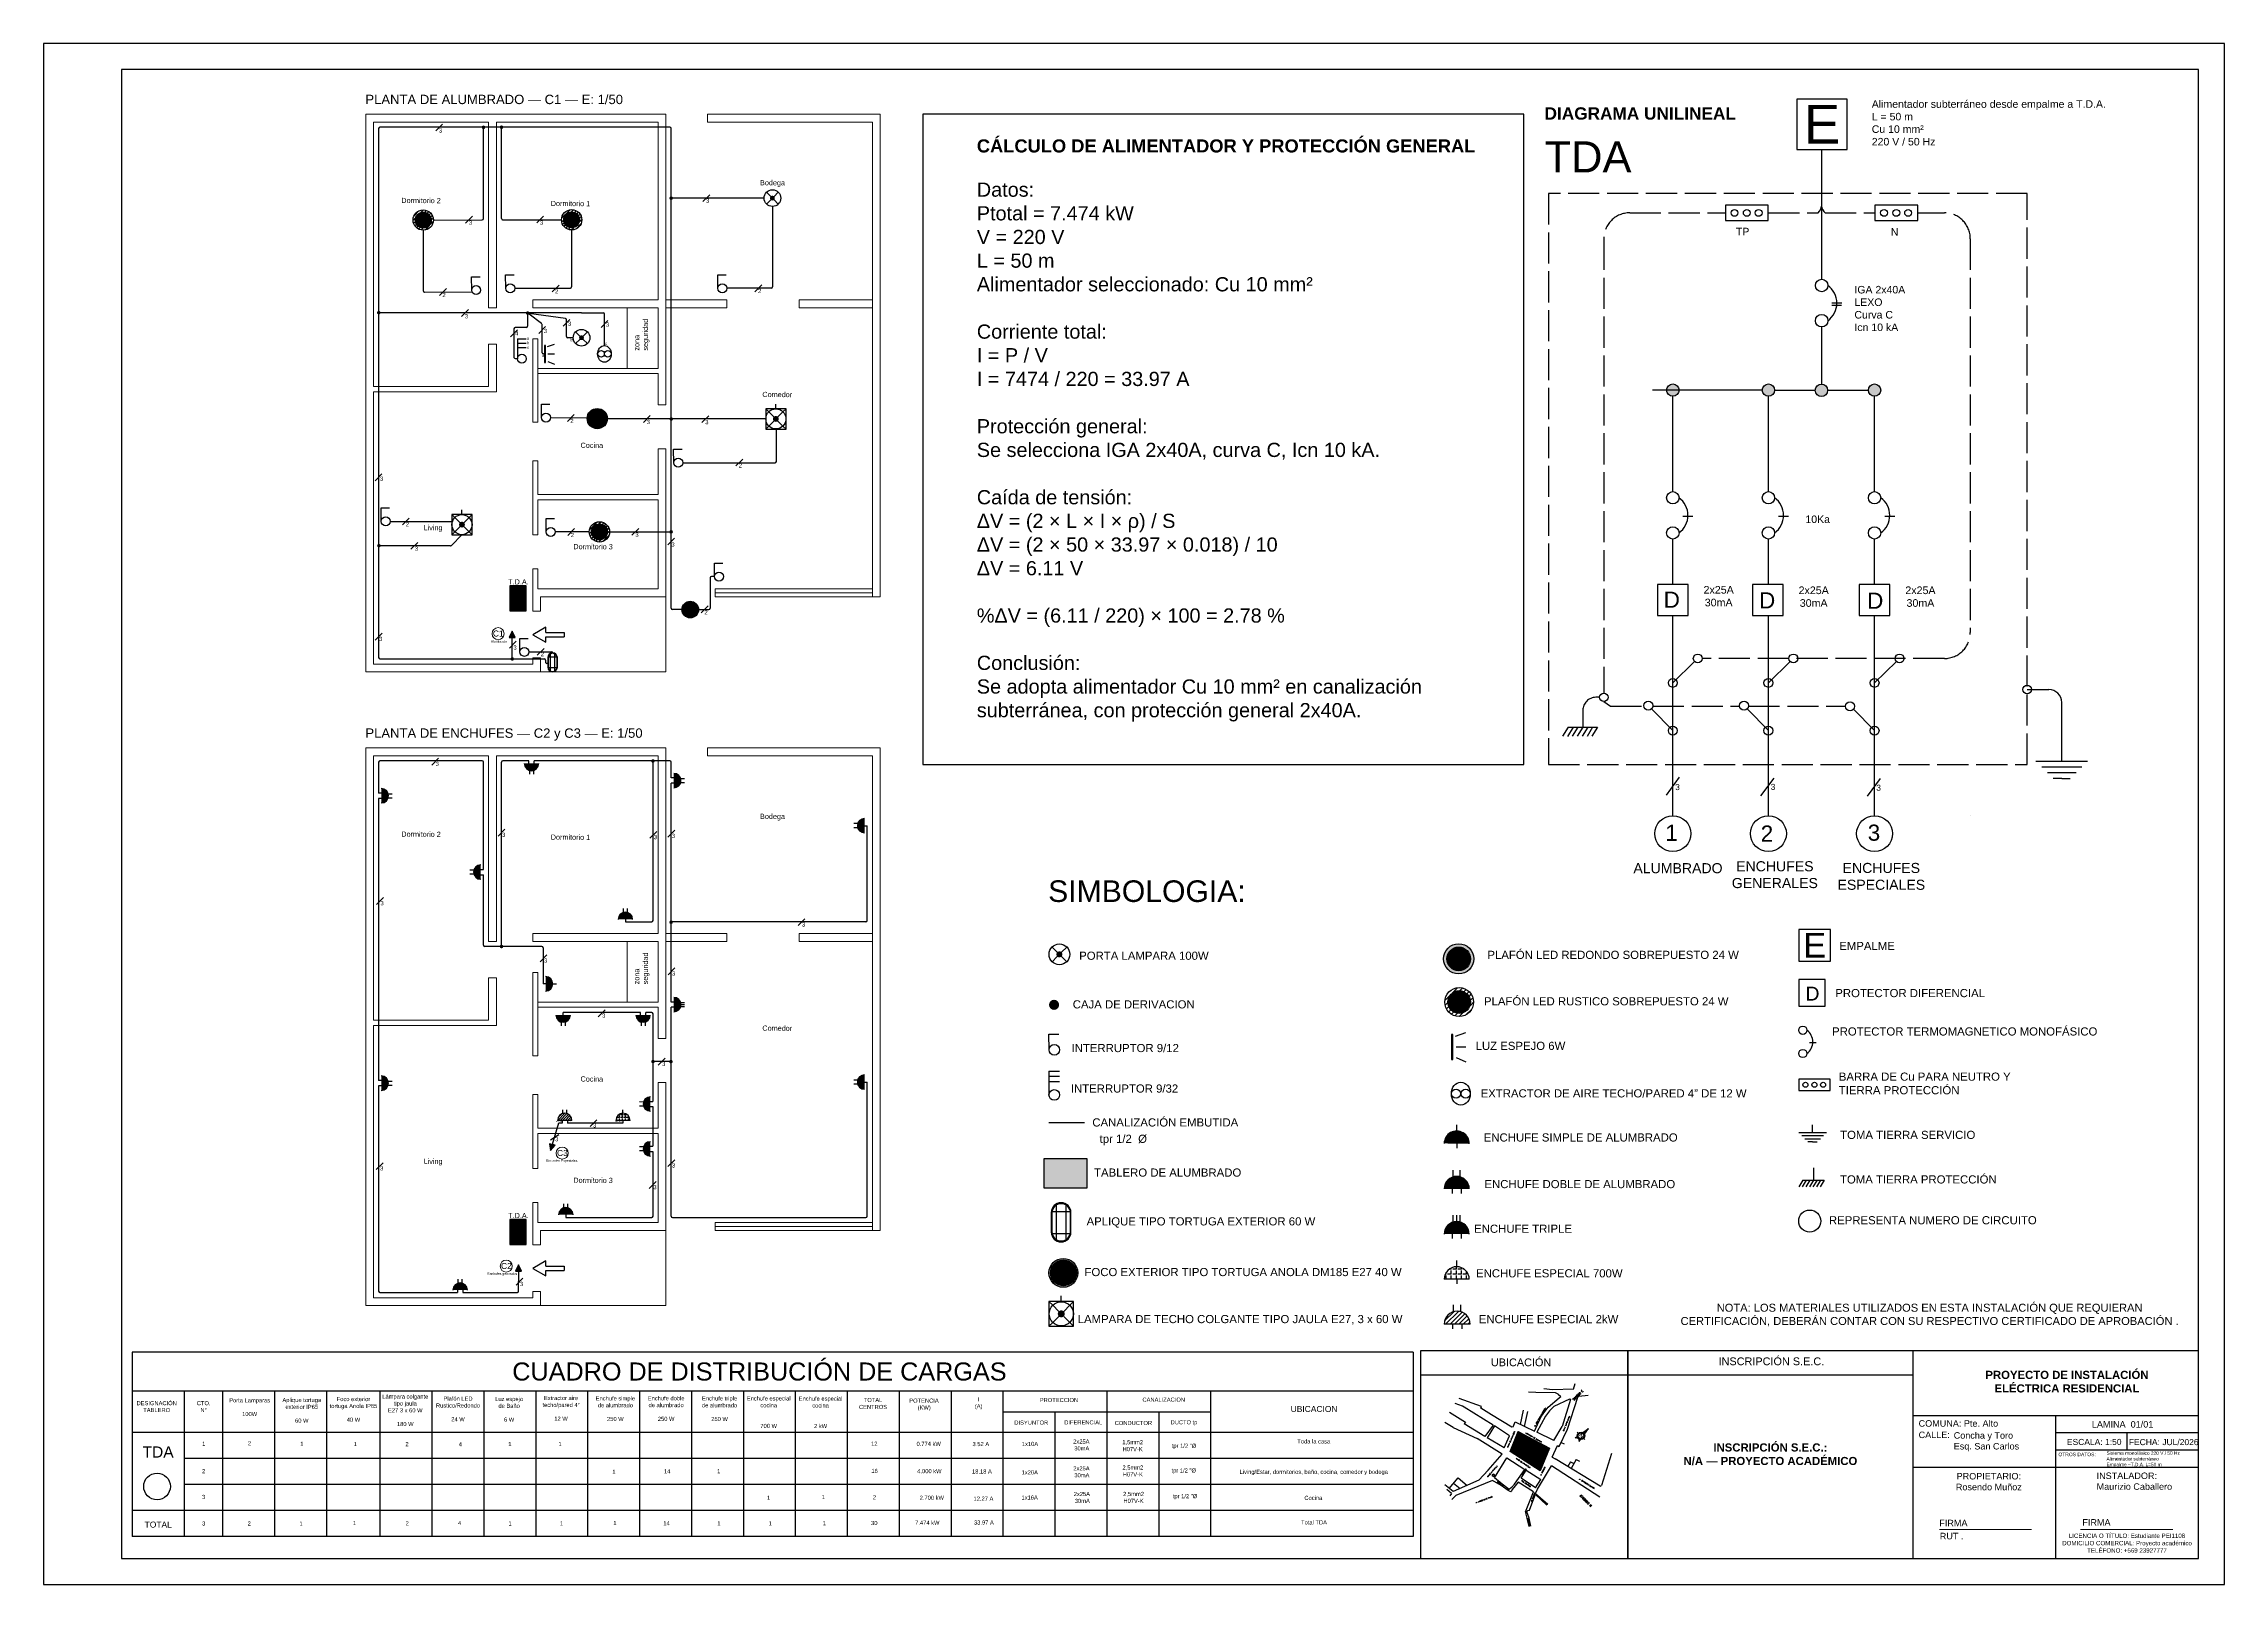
# Model space of a CAD drawing. Header units: millimetres. Extents: x 4877 to 5718, y 1432 to 2026.
import ezdxf
from ezdxf.enums import TextEntityAlignment as Align

# ---------------------------------------------------------------- set-up
doc = ezdxf.new("R2010")
doc.units = ezdxf.units.MM
doc.linetypes.add('ACAD_ISO02W100', pattern=[15, 12, -3])
for name, color, linetype in [('1- FORMATO', 5, 'Continuous'), ('10- MAPA', 254, 'Continuous'), ('3- SIMBOLOGIA', 7, 'Continuous'), ('4- C_ALUMBRADO', 1, 'Continuous'), ('5- C_ENCHUFES', 2, 'Continuous'), ('6- C_ESPECIAL', 3, 'Continuous'), ('7- CUADRO DE CARGAS', 7, 'Continuous')]:
    doc.layers.add(name, color=color, linetype=linetype)
doc.layers.add('2- ARQUITECTURA', color=253, linetype='Continuous', lineweight=13, transparency=0.3)
doc.layers.add('8- DIAGRAMA UNILINEAL', color=250, linetype='Continuous', lineweight=30)
doc.layers.add('9- TEXTOS', color=7, linetype='Continuous', lineweight=20)
doc.styles.add('juan', font='')
doc.styles.add('simplex', font='simplex.shx', dxfattribs={"height": 6, "bigfont": 'bigfont.shx'})
doc.styles.get("Standard").update_dxf_attribs({"font": 'arial.ttf'})
doc.styles.add('TEXTOS', font='romans.shx')
doc.styles.get('juan').set_extended_font_data('Arial Black')
pattern_1 = [(45, (4886.61354, 1285.54632), (-0.08802334, 0.08802334), [])]

# ---------------------------------------------------------------- blocks, each defined once
blk = doc.blocks.new('Interruptor 912')
at = {"layer": '3- SIMBOLOGIA'}
for p, q in [((5470.46, 1610.94), (5470.43, 1617.94)), ((5470.43, 1617.94), (5474.82, 1617.94))]:
    blk.add_line(p, q, dxfattribs=at)
blk.add_circle((5472.8, 1610.94), 2.34, dxfattribs=at)
blk = doc.blocks.new('TDA')
at = {"layer": '3- SIMBOLOGIA'}
h = blk.add_hatch(color=256, dxfattribs=at)
h.dxf.hatch_style = 1
h.paths.add_polyline_path([(6250.03, 1858.02), (6250.03, 1850.02), (6262.03, 1850.02), (6262.03, 1858.02)])
blk.add_lwpolyline([(6250.03, 1850.02), (6262.03, 1850.02), (6262.03, 1858.02), (6250.03, 1858.02)], close=True, dxfattribs=at)
blk = doc.blocks.new('01 foco exterior tipo tortuga Anola DM185 E27 40 W IP65')
h = blk.add_hatch(color=0)
h.dxf.hatch_style = 1
h.paths.add_polyline_path([(6096.51, 1784.34, 0.265709), (6094.31, 1784.34), (6094.31, 1783.38), (6096.52, 1783.38)])
h.paths.add_polyline_path([(6096.52, 1783.38), (6094.31, 1783.38), (6094.31, 1782.41), (6094.3, 1781.45), (6096.52, 1781.45), (6096.53, 1782.41)])
h.paths.add_polyline_path([(6094.31, 1783.38), (6093.42, 1783.38, 0.112925), (6093.19, 1782.41, 0.112278), (6093.41, 1781.45), (6094.3, 1781.45), (6094.31, 1782.41)])
h.paths.add_polyline_path([(6094.31, 1784.34, 0.150788), (6093.42, 1783.38), (6094.31, 1783.38)])
h.paths.add_polyline_path([(6096.51, 1784.34), (6096.52, 1783.38), (6097.42, 1783.38, 0.152292)])
h.paths.add_polyline_path([(6097.42, 1783.38), (6096.52, 1783.38), (6096.53, 1782.41), (6096.52, 1781.45), (6097.42, 1781.45, 0.112278), (6097.64, 1782.41, 0.112925)])
h.paths.add_polyline_path([(6097.42, 1781.45), (6096.52, 1781.45), (6096.51, 1780.48, 0.153115)])
h.paths.add_polyline_path([(6096.52, 1781.45), (6094.3, 1781.45), (6094.3, 1780.49, 0.266435), (6096.51, 1780.48)])
h.paths.add_polyline_path([(6094.3, 1781.45), (6093.41, 1781.45, 0.150579), (6094.3, 1780.49)])
at = {"layer": '3- SIMBOLOGIA', "true_color": 0x000000}
h = blk.add_hatch(color=18, dxfattribs=at)
h.dxf.hatch_style = 1
h.paths.add_polyline_path([(6097.88, 1782.41, 1), (6092.95, 1782.41, 1)])
h.paths.add_polyline_path([(6097.64, 1782.41, 1), (6093.19, 1782.41, 1)], flags=16)
h.paths.add_polyline_path([(6094.31, 1783.38), (6096.52, 1783.38), (6096.53, 1782.41), (6096.52, 1781.45), (6094.3, 1781.45), (6094.31, 1782.41)], flags=0)
at = {"layer": '3- SIMBOLOGIA', "color": 18, "true_color": 0x000000}
for p, q in [((6094.3, 1781.45), (6093.41, 1781.45)), ((6096.52, 1783.38), (6093.42, 1783.38)), ((6094.31, 1782.41), (6094.3, 1780.49)), ((6094.3, 1781.45), (6097.42, 1781.45)), ((6094.31, 1782.41), (6094.31, 1784.34)), ((6096.53, 1782.41), (6096.51, 1784.34)), ((6096.53, 1782.41), (6096.51, 1780.48)), ((6096.52, 1783.38), (6097.42, 1783.38))]:
    blk.add_line(p, q, dxfattribs=at)
at = {"layer": '3- SIMBOLOGIA'}
for radius in [2.47, 2.22]:
    blk.add_circle((6095.42, 1782.41), radius, dxfattribs=at)
blk = doc.blocks.new('lAMPARA de techo colgante tipo jaula E27 3 x 60 W.')
at = {"layer": '3- SIMBOLOGIA'}
h = blk.add_hatch(color=256, dxfattribs=at)
h.dxf.hatch_style = 1
h.paths.add_polyline_path([(6041.93, 1825.77, 1), (6044.19, 1825.77, 1)])
for p, q in [((6040.32, 1828.51), (6039.13, 1829.7)), ((6046.99, 1829.7), (6039.13, 1829.7)), ((6039.13, 1829.7), (6039.13, 1821.83)), ((6040.32, 1828.51), (6042.26, 1826.56)), ((6043.06, 1829.64), (6043.06, 1831.52)), ((6043.86, 1826.56), (6045.8, 1828.51)), ((6045.8, 1828.51), (6046.99, 1829.7)), ((6046.99, 1821.83), (6046.99, 1829.7)), ((6040.32, 1823.03), (6039.13, 1821.83)), ((6039.13, 1821.83), (6046.99, 1821.83)), ((6040.32, 1823.03), (6042.26, 1824.97)), ((6043.86, 1824.97), (6045.8, 1823.03)), ((6045.8, 1823.03), (6046.99, 1821.83))]:
    blk.add_line(p, q, dxfattribs=at)
blk.add_circle((6043.06, 1825.77), 3.88, dxfattribs=at)
blk = doc.blocks.new('plafón LED rústico sobrepuesto 24 W')
at = {"layer": '3- SIMBOLOGIA'}
h = blk.add_hatch(dxfattribs=at)
h.set_pattern_fill('ANSI31', color=256, scale=0.5)
h.paths.add_polyline_path([(6346.45, 1673.44, 1), (6359.2, 1673.44, 1)])
h.paths.add_polyline_path([(6357.82, 1673.44, -1), (6347.83, 1673.44, -1)], flags=16)
h = blk.add_hatch(color=256, dxfattribs=at)
h.dxf.hatch_style = 1
h.paths.add_polyline_path([(6347.83, 1673.44, 1), (6357.82, 1673.44, 1)])
for radius in [6.38, 5]:
    blk.add_circle((6352.83, 1673.44), radius, dxfattribs=at)
blk = doc.blocks.new('PORTA LAMPARA 100W')
at = {"layer": '3- SIMBOLOGIA'}
h = blk.add_hatch(color=256, dxfattribs=at)
h.dxf.hatch_style = 1
h.paths.add_polyline_path([(6348.6, 1899.67, 1), (6351.27, 1899.67, 1)])
for p, q in [((6346.68, 1902.92), (6348.99, 1900.61)), ((6350.88, 1900.61), (6353.19, 1902.92)), ((6346.68, 1896.41), (6348.99, 1898.72)), ((6350.88, 1898.72), (6353.19, 1896.41))]:
    blk.add_line(p, q, dxfattribs=at)
blk.add_circle((6349.94, 1899.67), 4.6, dxfattribs=at)
blk = doc.blocks.new('Luz espejo 6 W.')
at = {"layer": '3- SIMBOLOGIA'}
for p, q in [((5923.09, 1891.37), (5921.27, 1886.96)), ((5927.88, 1891.37), (5927.88, 1886.96)), ((5932.75, 1891.63), (5934.3, 1886.96))]:
    blk.add_line(p, q, dxfattribs=at)
blk.add_lwpolyline([(5922.32, 1892.8), (5933.45, 1892.8), (5933.45, 1893.45), (5922.32, 1893.45)], close=True, dxfattribs=at)
blk = doc.blocks.new('Extractor de aire techo')
at = {"layer": '3- SIMBOLOGIA'}
for centre in [(6163.2, 1819.46), (6167.05, 1819.46)]:
    blk.add_circle(centre, 1.85, dxfattribs=at)
blk.add_ellipse((6165.12, 1819.46), major_axis=(0, -4.66), ratio=0.825243, dxfattribs=at)
blk = doc.blocks.new('INTERRUPTOR 932 3 EFECTOS')
for p, q in [((6251.84, 1813.9), (6251.84, 1804.9)), ((6251.84, 1813.9), (6255.84, 1813.9)), ((6251.84, 1811.9), (6255.84, 1811.9)), ((6251.84, 1809.9), (6255.84, 1809.9))]:
    blk.add_line(p, q)
blk.add_circle((6253.84, 1804.9), 2)
blk = doc.blocks.new('Caja de Derivacion')
at = {"layer": '3- SIMBOLOGIA'}
h = blk.add_hatch(color=256, dxfattribs=at)
h.dxf.hatch_style = 1
h.paths.add_polyline_path([(6059.7, 1899.7, 1), (6062.3, 1899.7, 1)])
blk = doc.blocks.new('APL_TORTUGA_PLANTA')
at = {"layer": '3- SIMBOLOGIA', "true_color": 0x000000}
h = blk.add_hatch(color=18, dxfattribs=at)
h.dxf.hatch_style = 1
h.paths.add_polyline_path([(6088.67, 1787.19), (6088.67, 1784.92, 1), (6090.94, 1784.92), (6090.94, 1787.19, 1)])
h.paths.add_polyline_path([(6088.72, 1787.13), (6088.72, 1784.98, 1), (6090.88, 1784.98), (6090.88, 1787.13, 1)], flags=16)
h.paths.add_polyline_path([(6089.24, 1784.83), (6090.37, 1784.83), (6090.37, 1787.38), (6089.24, 1787.38)], flags=0)
at = {"layer": '3- SIMBOLOGIA', "color": 18, "true_color": 0x000000}
for p, q in [((6088.75, 1787.38), (6090.85, 1787.38)), ((6089.24, 1788.05), (6089.24, 1784.06)), ((6090.37, 1784.06), (6090.37, 1788.05)), ((6088.74, 1784.83), (6090.87, 1784.83))]:
    blk.add_line(p, q, dxfattribs=at)
for points in [[(6088.67, 1787.19), (6088.67, 1784.92, 1), (6090.94, 1784.92), (6090.94, 1787.19, 1)], [(6088.72, 1787.13), (6088.72, 1784.98, 1), (6090.88, 1784.98), (6090.88, 1787.13, 1)]]:
    blk.add_lwpolyline(points, format="xyb", close=True, dxfattribs=at)
blk = doc.blocks.new('CIRCUITO 1')
at = {"layer": '9- TEXTOS'}
blk.add_circle((6058.71, 1784.39), 2.33, dxfattribs=at)
at = {"layer": '9- TEXTOS', "insert": (6056.71, 1785.61), "char_height": 2.328, "attachment_point": 1}
blk.add_mtext_dynamic_manual_height_columns('C1', width=5.0622, gutter_width=0.364, heights=[0], dxfattribs=at)
blk = doc.blocks.new('Enchufe doble de alumbrado')
at = {"layer": '3- SIMBOLOGIA'}
h = blk.add_hatch(color=256, dxfattribs=at)
h.dxf.hatch_style = 1
h.paths.add_polyline_path([(6021.88, 1495.84, 1), (6016.32, 1495.84)])
for p, q in [((6018.32, 1498.51), (6018.32, 1500.01)), ((6019.87, 1498.51), (6019.88, 1500.01)), ((6018.1, 1495.84), (6018.1, 1494.84)), ((6020.1, 1495.84), (6020.1, 1494.84))]:
    blk.add_line(p, q, dxfattribs=at)
blk.add_arc((6019.1, 1495.84), 2.78, 0, 180, dxfattribs=at)
blk = doc.blocks.new('Enchufe Simple')
at = {"layer": '3- SIMBOLOGIA'}
h = blk.add_hatch(color=256, dxfattribs=at)
h.dxf.hatch_style = 1
h.paths.add_polyline_path([(6079.66, 1606.86, 1), (6079.66, 1612.42)])
for p, q in [((6079.66, 1609.64), (6078.66, 1609.64)), ((6082.32, 1609.64), (6083.82, 1609.64))]:
    blk.add_line(p, q, dxfattribs=at)
blk.add_arc((6079.66, 1609.64), 2.78, 270, 90, dxfattribs=at)
blk = doc.blocks.new('ENCHUFE DOBLE 1 TERMINAL')
at = {"layer": '3- SIMBOLOGIA'}
h = blk.add_hatch(color=256, dxfattribs=at)
h.dxf.hatch_style = 1
h.paths.add_polyline_path([(6195.34, 1670.2, 1), (6195.34, 1664.64)])
for p, q in [((6192.67, 1668.2), (6191.17, 1668.2)), ((6192.67, 1666.64), (6191.17, 1666.64)), ((6195.34, 1667.42), (6196.34, 1667.42))]:
    blk.add_line(p, q, dxfattribs=at)
blk.add_arc((6195.34, 1667.42), 2.78, 90, 270, dxfattribs=at)
blk = doc.blocks.new('Enchufe Triple')
at = {"layer": '3- SIMBOLOGIA'}
h = blk.add_hatch(color=256, dxfattribs=at)
h.dxf.hatch_style = 1
h.paths.add_polyline_path([(6134.53, 1580.5, 1), (6134.53, 1586.05)])
for p, q in [((6134.53, 1584.28), (6133.53, 1584.28)), ((6137.19, 1584.05), (6138.7, 1584.05)), ((6134.53, 1582.28), (6133.53, 1582.28)), ((6137.19, 1582.5), (6138.69, 1582.5)), ((6137.31, 1583.28), (6138.7, 1583.28))]:
    blk.add_line(p, q, dxfattribs=at)
blk.add_arc((6134.53, 1583.28), 2.78, 270, 90, dxfattribs=at)
blk = doc.blocks.new('Enchufee Especial 700W')
at = {"layer": '3- SIMBOLOGIA'}
h = blk.add_hatch(dxfattribs=at)
h.set_pattern_fill('ANGLE', color=256, scale=0.16)
h.set_pattern_definition([(0, (0, 0), (0, 1.1176), [0.8128, -0.3048]), (90, (0, 0), (-1.1176, 7e-17), [0.8128, -0.3048])])
h.paths.add_polyline_path([(6079.76, 1552.96, 1), (6079.76, 1558.52)])
for p, q in [((6079.76, 1555.74), (6078.76, 1555.74)), ((6079.76, 1552.96), (6079.76, 1558.52)), ((6082.43, 1555.74), (6083.93, 1555.74))]:
    blk.add_line(p, q, dxfattribs=at)
blk.add_arc((6079.76, 1555.74), 2.78, 270, 90, dxfattribs=at)
blk = doc.blocks.new('Enchufe especial 2 kW')
at = {"layer": '3- SIMBOLOGIA'}
h = blk.add_hatch(dxfattribs=at)
h.set_pattern_fill('ANSI31', color=256, scale=0.21)
h.paths.add_polyline_path([(6078.05, 1562.14, 1), (6072.49, 1562.14)])
for p, q in [((6074.49, 1564.81), (6074.49, 1566.31)), ((6076.05, 1564.81), (6076.05, 1566.31)), ((6078.05, 1562.14), (6072.49, 1562.14)), ((6074.27, 1562.14), (6074.27, 1561.14)), ((6076.27, 1562.14), (6076.27, 1561.14))]:
    blk.add_line(p, q, dxfattribs=at)
blk.add_arc((6075.27, 1562.14), 2.78, 0, 180, dxfattribs=at)
blk = doc.blocks.new('Protector termomagnetico')
at = {"layer": '3- SIMBOLOGIA'}
blk.add_line((6007.18, 1738.87), (6010.1, 1738.87), dxfattribs=at)
for centre in [(6004.21, 1744.24), (6004.21, 1733.94)]:
    blk.add_circle(centre, 1.82, dxfattribs=at)
blk.add_arc((6002.28, 1739.09), 6.37, 306.01123, 53.98534, dxfattribs=at)
blk = doc.blocks.new('Barra Cu N TP')
at = {"layer": '3- SIMBOLOGIA'}
blk.add_lwpolyline([(6002.39, 1717.6), (6016.3, 1717.6), (6016.3, 1722.55), (6002.39, 1722.55)], close=True, dxfattribs=at)
for centre in [(6005.36, 1720.07), (6009.35, 1720.07), (6013.18, 1720.07)]:
    blk.add_circle(centre, 1.11, dxfattribs=at)
blk = doc.blocks.new('Protector Diferencial')
at = {"layer": '3- SIMBOLOGIA'}
blk.add_lwpolyline([(5554.3, 1654.49), (5564.5, 1654.49), (5564.5, 1664.76), (5554.3, 1664.76)], close=True, dxfattribs=at)
blk.add_text('D', height=5.35, dxfattribs=at).set_placement((5556.92, 1656.7))
blk = doc.blocks.new('Empalme')
at = {"layer": '3- SIMBOLOGIA'}
for p, q in [((5566.55, 1684.15), (5554.3, 1684.15)), ((5554.3, 1684.15), (5554.3, 1671.9)), ((5566.55, 1671.9), (5566.55, 1684.15)), ((5554.3, 1671.9), (5566.55, 1671.9))]:
    blk.add_line(p, q, dxfattribs=at)
blk.add_text('E', height=9.49, dxfattribs=at).set_placement((5556.05, 1673.29))
blk = doc.blocks.new('plafón LED redondo sobrepuesto 24 W')
at = {"true_color": 0x000000}
h = blk.add_hatch(color=18, dxfattribs=at)
h.dxf.hatch_style = 1
h.paths.add_polyline_path([(6346.21, 1693.45, 1), (6358.96, 1693.45, 1)])
h.paths.add_polyline_path([(6357.58, 1693.45, -1), (6347.59, 1693.45, -1)], flags=16)
at = {"layer": '3- SIMBOLOGIA', "true_color": 0xffffff}
h = blk.add_hatch(color=7, dxfattribs=at)
h.dxf.hatch_style = 1
h.paths.add_polyline_path([(6347.59, 1693.45, 1), (6357.58, 1693.45, 1)])
at = {"layer": '3- SIMBOLOGIA'}
for radius in [6.38, 5]:
    blk.add_circle((6352.59, 1693.45), radius, dxfattribs=at)
blk = doc.blocks.new('PROTECCION TIERRA')
at = {"layer": '3- SIMBOLOGIA', "color": 18, "lineweight": 30, "true_color": 0x000000}
for p, q in [((5471.09, 1768.6), (5471.09, 1762.31)), ((5465.43, 1762.09), (5463.25, 1758.57)), ((5467.29, 1762.06), (5465.11, 1758.54)), ((5465.43, 1762.09), (5476.75, 1762.09)), ((5469.16, 1762.09), (5466.99, 1758.57)), ((5471.08, 1762.09), (5468.9, 1758.57)), ((5472.96, 1762.09), (5470.78, 1758.57)), ((5474.84, 1762.06), (5472.66, 1758.54)), ((5476.75, 1762.09), (5474.58, 1758.57))]:
    blk.add_line(p, q, dxfattribs=at)
blk = doc.blocks.new('TOMA TIERRA')
at = {"layer": '3- SIMBOLOGIA', "color": 18, "lineweight": 30, "true_color": 0x000000}
for p, q in [((5655.73, 1748.98), (5655.73, 1754.5)), ((5645.8, 1748.98), (5665.67, 1748.98)), ((5648.01, 1746.77), (5663.46, 1746.77)), ((5650.22, 1744.56), (5661.25, 1744.56)), ((5655.73, 1742.35), (5652.42, 1742.35)), ((5655.73, 1742.35), (5659.05, 1742.35))]:
    blk.add_line(p, q, dxfattribs=at)
blk = doc.blocks.new('CIRCUITO 2')
at = {"layer": '9- TEXTOS'}
blk.add_circle((6030.9, 1496.62), 2.33, dxfattribs=at)
at = {"layer": '9- TEXTOS', "insert": (6028.89, 1497.83), "char_height": 2.328, "attachment_point": 1}
blk.add_mtext_dynamic_manual_height_columns('C2', width=5.0622, gutter_width=0.364, heights=[0], dxfattribs=at)
blk = doc.blocks.new('CIRCUITO 3')
at = {"layer": '9- TEXTOS'}
blk.add_circle((6038.28, 1503.65), 2.33, dxfattribs=at)
at = {"layer": '9- TEXTOS', "insert": (6036.28, 1504.87), "char_height": 2.328, "attachment_point": 1}
blk.add_mtext_dynamic_manual_height_columns('C3', width=5.0622, gutter_width=0.364, heights=[0], dxfattribs=at)

msp = doc.modelspace()

# ---------------------------------------------------------------- hatches: boundary and pattern name
at = {"layer": '10- MAPA'}
h = msp.add_hatch(dxfattribs=at)
h.set_pattern_fill('LINE', color=256, scale=0.039207, angle=45, style=0)
h.set_pattern_definition(pattern_1)
h.paths.add_polyline_path([(5446.15, 1490.59), (5445.49, 1488.93), (5450.1, 1484.32), (5452.79, 1487.01)])
h.paths.add_polyline_path([(5445.49, 1488.93), (5443.04, 1482.83), (5446.43, 1480.65), (5450.1, 1484.32)])
h.paths.add_polyline_path([(5450.1, 1484.32), (5446.43, 1480.65), (5454.62, 1475.38), (5455.9, 1478.53)])
h = msp.add_hatch(color=256, dxfattribs=at)
h.paths.add_polyline_path([(5468.14, 1488.15), (5469.32, 1487.85, -0.164686), (5468.91, 1488.69)])
h.paths.add_polyline_path([(5471.38, 1489.91, -0.078328), (5471.65, 1489.55), (5473.18, 1491.71)])
h = msp.add_hatch(color=256, dxfattribs=at)
h.paths.add_polyline_path([(5468.14, 1488.15), (5469.32, 1487.85, -0.164686), (5468.91, 1488.69)])
h.paths.add_polyline_path([(5471.38, 1489.91, -0.078328), (5471.65, 1489.55), (5473.18, 1491.71)])
h = msp.add_hatch(color=256, dxfattribs=at)
h.paths.add_polyline_path([(5468.14, 1488.15), (5469.32, 1487.85, -0.164686), (5468.91, 1488.69)])
h.paths.add_polyline_path([(5471.38, 1489.91, -0.078328), (5471.65, 1489.55), (5473.18, 1491.71)])
h = msp.add_hatch(color=256, dxfattribs=at)
h.paths.add_polyline_path([(5471.16, 1489.69), (5471.38, 1489.91, 0.414214), (5469.32, 1489.91), (5469.55, 1489.69, -0.414214)])
h.paths.add_polyline_path([(5469.55, 1488.08), (5469.32, 1487.85, 0.414214), (5471.38, 1487.85), (5471.16, 1488.08, -0.414214)])
h = msp.add_hatch(color=256, dxfattribs=at)
h.paths.add_polyline_path([(5469.32, 1489.91), (5469.55, 1489.69, -0.414214), (5471.16, 1489.69), (5471.38, 1489.91, 0.414214)])
h.paths.add_polyline_path([(5471.38, 1487.85), (5471.16, 1488.08, -0.414214), (5469.55, 1488.08), (5469.32, 1487.85, 0.414214)])
h = msp.add_hatch(color=256, dxfattribs=at)
h.paths.add_polyline_path([(5471.16, 1489.69), (5471.38, 1489.91, 0.414214), (5469.32, 1489.91), (5469.55, 1489.69, -0.414214)])
h.paths.add_polyline_path([(5469.55, 1488.08), (5469.32, 1487.85, 0.414214), (5471.38, 1487.85), (5471.16, 1488.08, -0.414214)])
h = msp.add_hatch(dxfattribs=at)
h.set_pattern_fill('LINE', color=256, scale=0.039207, angle=45, style=0)
h.set_pattern_definition(pattern_1)
h.paths.add_polyline_path([(5452.79, 1487.01), (5450.1, 1484.32), (5455.9, 1478.53), (5458.16, 1484.11)])
at = {"layer": '3- SIMBOLOGIA'}
h = msp.add_hatch(color=256, dxfattribs=at)
h.dxf.hatch_style = 1
h.paths.add_polyline_path([(5585.94, 1892.05, 1), (5581.16, 1892.05, 1)])
h.paths.add_polyline_path([(5560.69, 1891.96, 1), (5565.46, 1891.96, 1)])
h.paths.add_polyline_path([(5540.25, 1892.05, 1), (5545.02, 1892.05, 1)])
h.paths.add_polyline_path([(5508.13, 1892.05, 1), (5503.36, 1892.05, 1)])
h = msp.add_hatch(color=256, dxfattribs=at)
h.dxf.hatch_style = 1
h.paths.add_polyline_path([(5104.61, 1688, 1), (5099.05, 1688)])
h = msp.add_hatch(color=256, dxfattribs=at)
h.dxf.hatch_style = 1
h.paths.add_polyline_path([(5265.18, 1655.04, 1), (5269.09, 1655.04, 1)])
at = {"layer": '4- C_ALUMBRADO'}
h = msp.add_hatch(color=256, dxfattribs=at)
h.dxf.hatch_style = 1
h.paths.add_polyline_path([(5057, 1796.62), (5059.3, 1796.65), (5058.11, 1799.06)])
h = msp.add_hatch(color=256, dxfattribs=at)
h.dxf.hatch_style = 1
h.paths.add_polyline_path([(5058.11, 1799.06), (5057, 1796.62), (5059.3, 1796.65)])
at = {"layer": '5- C_ENCHUFES'}
h = msp.add_hatch(color=256, dxfattribs=at)
h.dxf.hatch_style = 1
h.paths.add_polyline_path([(5059.48, 1552.32), (5061.79, 1552.35), (5060.6, 1554.76)])
h = msp.add_hatch(color=256, dxfattribs=at)
h.dxf.hatch_style = 1
h.paths.add_polyline_path([(5060.6, 1554.76), (5059.48, 1552.32), (5061.79, 1552.35)])
at = {"layer": '6- C_ESPECIAL'}
h = msp.add_hatch(color=256, dxfattribs=at)
h.dxf.hatch_style = 1
h.paths.add_polyline_path([(5074.74, 1600.88), (5072.53, 1601.5), (5072.98, 1598.85)])
h = msp.add_hatch(color=256, dxfattribs=at)
h.dxf.hatch_style = 1
h.paths.add_polyline_path([(5072.98, 1598.85), (5074.74, 1600.88), (5072.53, 1601.5)])

# ---------------------------------------------------------------- linework, layer by layer
at = {"layer": '1- FORMATO'}
for p, q in [((5718.46, 2025.62), (4877.46, 2025.62)), ((4877.46, 2025.62), (4877.46, 1431.62)), ((5718.46, 1431.62), (5718.46, 2025.62)), ((5708.46, 2015.62), (4907.46, 2015.62)), ((4907.46, 2015.62), (4907.46, 1441.62)), ((5708.46, 1441.62), (5708.46, 2015.62)), ((5488.46, 1521.62), (5408.46, 1521.62)), ((5408.46, 1521.62), (5408.46, 1441.62)), ((5598.46, 1521.62), (5488.46, 1521.62)), ((5488.46, 1521.62), (5488.46, 1441.62)), ((5488.46, 1441.62), (5488.46, 1521.62)), ((5708.46, 1521.62), (5598.46, 1521.62)), ((5598.46, 1441.62), (5598.46, 1521.62)), ((5598.46, 1512.32), (5408.46, 1512.32)), ((5708.46, 1496.62), (5598.46, 1496.62)), ((5653.46, 1441.62), (5653.46, 1496.62)), ((5708.46, 1490.02), (5653.46, 1490.02)), ((5680.96, 1483.42), (5680.96, 1490.02)), ((5708.46, 1483.42), (5653.46, 1483.42)), ((5708.46, 1476.62), (5598.46, 1476.62)), ((4907.46, 1441.62), (5708.46, 1441.62)), ((4877.46, 1431.62), (5718.46, 1431.62))]:
    msp.add_line(p, q, dxfattribs=at)
msp.add_lwpolyline([(5216.51, 1747.66), (5448.24, 1747.66), (5448.24, 1998.4), (5216.51, 1998.4)], close=True, dxfattribs=at)
at = {"layer": '10- MAPA'}
for p, q in [((5452.9, 1505.63), (5450.14, 1505.78)), ((5460.45, 1505.43), (5452.9, 1505.63)), ((5459.39, 1506.64), (5456, 1506.98)), ((5467.49, 1506.9), (5459.39, 1506.64)), ((5461.49, 1505.01), (5460.45, 1505.43)), ((5467.49, 1506.9), (5468.09, 1509.01)), ((5419.68, 1497.96), (5425.74, 1494.16)), ((5424.68, 1500.3), (5421.78, 1501.29)), ((5431.92, 1500.13), (5423.33, 1503.29)), ((5425.34, 1499.94), (5424.68, 1500.3)), ((5436.5, 1493.04), (5425.34, 1499.94)), ((5431.69, 1499.56), (5431.92, 1500.13)), ((5435.8, 1496.95), (5431.69, 1499.56)), ((5454.88, 1496.14), (5455.7, 1497.38)), ((5455.7, 1497.38), (5457.74, 1499.97)), ((5458.17, 1498.57), (5456.65, 1496.49)), ((5457.74, 1499.97), (5461.94, 1503.55)), ((5460.04, 1500.32), (5458.17, 1498.57)), ((5460.04, 1500.32), (5466.1, 1503.15)), ((5461.49, 1505.01), (5462.55, 1504.03)), ((5461.94, 1503.55), (5462.55, 1504.03)), ((5466.32, 1502.91), (5463.09, 1492.47)), ((5465.18, 1491.5), (5469.07, 1503.77)), ((5466.1, 1503.15), (5466.32, 1502.91)), ((5469.07, 1503.77), (5469.47, 1504.17)), ((5469.47, 1504.17), (5473.14, 1504.59)), ((5421.11, 1492.14), (5417.82, 1493.96)), ((5421.11, 1492.14), (5430.34, 1487.86)), ((5425.74, 1494.16), (5425.3, 1493.54)), ((5433.27, 1488.62), (5425.3, 1493.54)), ((5436.5, 1493.04), (5433.27, 1488.62)), ((5437.05, 1492.7), (5434.16, 1488.08)), ((5443.62, 1492.22), (5435.8, 1496.95)), ((5442.8, 1488.85), (5437.05, 1492.7)), ((5440.75, 1484.2), (5442.8, 1488.85)), ((5443.04, 1482.83), (5446.15, 1490.59)), ((5444.23, 1492.39), (5443.62, 1492.22)), ((5444.23, 1492.39), (5445, 1494.22)), ((5445, 1494.22), (5452.36, 1490.71)), ((5446.15, 1490.59), (5458.16, 1484.11)), ((5452.36, 1490.71), (5453.59, 1493.28)), ((5456.65, 1496.49), (5453.28, 1490.27)), ((5459.91, 1487.09), (5453.28, 1490.27)), ((5453.59, 1493.28), (5454.05, 1494.23)), ((5454.05, 1494.23), (5454.88, 1496.14)), ((5459.91, 1487.09), (5463.09, 1492.47)), ((5461.96, 1484.79), (5465.18, 1491.5)), ((5468.14, 1488.15), (5468.91, 1488.69)), ((5468.14, 1488.15), (5468.91, 1488.69)), ((5468.14, 1488.15), (5468.91, 1488.69)), ((5468.93, 1490.3), (5469.55, 1489.69)), ((5468.93, 1490.3), (5469.55, 1489.69)), ((5468.93, 1490.3), (5469.55, 1489.69)), ((5471.02, 1490.18), (5473.18, 1491.71)), ((5471.02, 1490.18), (5473.18, 1491.71)), ((5471.02, 1490.18), (5473.18, 1491.71)), ((5471.16, 1489.69), (5473.18, 1491.71)), ((5471.16, 1489.69), (5473.18, 1491.71)), ((5471.16, 1489.69), (5473.18, 1491.71)), ((5471.65, 1489.55), (5473.18, 1491.71)), ((5471.65, 1489.55), (5473.18, 1491.71)), ((5471.65, 1489.55), (5473.18, 1491.71)), ((5439.88, 1481.86), (5430.34, 1487.86)), ((5440.75, 1484.2), (5434.16, 1488.08)), ((5434.49, 1475.65), (5439.88, 1481.86)), ((5437, 1472.72), (5441.78, 1480.46)), ((5441.78, 1480.46), (5448.74, 1475.92)), ((5454.62, 1475.38), (5443.04, 1482.83)), ((5458.16, 1484.11), (5454.62, 1475.38)), ((5459.19, 1480.6), (5461.3, 1485.1)), ((5459.19, 1480.6), (5460.4, 1480.06)), ((5461.3, 1485.1), (5461.96, 1484.79)), ((5469.32, 1487.85), (5468.14, 1488.15)), ((5469.32, 1487.85), (5468.14, 1488.15)), ((5469.32, 1487.85), (5468.14, 1488.15)), ((5469.32, 1487.85), (5469.55, 1488.08)), ((5469.32, 1487.85), (5469.55, 1488.08)), ((5469.32, 1487.85), (5469.55, 1488.08)), ((5469.32, 1487.85), (5469.62, 1486.67)), ((5469.32, 1487.85), (5469.62, 1486.67)), ((5469.32, 1487.85), (5469.62, 1486.67)), ((5469.62, 1486.67), (5470.16, 1487.44)), ((5469.62, 1486.67), (5470.16, 1487.44)), ((5469.62, 1486.67), (5470.16, 1487.44)), ((5471.16, 1488.08), (5471.77, 1487.46)), ((5471.16, 1488.08), (5471.77, 1487.46)), ((5471.16, 1488.08), (5471.77, 1487.46)), ((5482.06, 1482.1), (5478.28, 1469.68)), ((5430.91, 1471.78), (5421.04, 1467.39)), ((5434.49, 1475.65), (5430.91, 1471.78)), ((5436.03, 1473.47, 2.62), (5436.44, 1474.16, 2.6)), ((5436.71, 1473.06, 2.62), (5436.03, 1473.47, 2.62)), ((5437.12, 1473.75, 2.61), (5436.44, 1474.16, 2.6)), ((5436.71, 1473.06, 2.62), (5437.12, 1473.75, 2.61)), ((5439.94, 1470.31), (5437, 1472.72)), ((5444.64, 1470.23), (5448.74, 1475.92)), ((5447.23, 1472.51), (5449.23, 1475.61)), ((5452.84, 1468.9), (5447.23, 1472.51)), ((5449.23, 1475.61), (5454.86, 1472.04)), ((5452.84, 1468.9), (5454.86, 1472.04)), ((5455.53, 1471.48), (5459.02, 1477.36)), ((5477.58, 1465.25), (5459.02, 1477.36)), ((5477.74, 1469.49), (5460.4, 1480.06)), ((5421.04, 1467.39), (5417.78, 1469.96)), ((5420.44, 1466.65), (5418.55, 1468.15)), ((5420.44, 1466.65), (5419.78, 1465.71)), ((5422.14, 1465.86), (5420.56, 1464.38)), ((5436.16, 1471.65), (5422.14, 1465.86)), ((5439.53, 1469.69, 2.74), (5436.16, 1471.65, 2.66)), ((5442.3, 1467.78, 2.78), (5439.53, 1469.69, 2.74)), ((5442.69, 1468.25), (5439.94, 1470.31)), ((5443.3, 1467.23, 2.77), (5442.3, 1467.78, 2.78)), ((5443.58, 1469.01), (5442.69, 1468.25)), ((5443.5, 1467.58, 2.77), (5443.3, 1467.23, 2.77)), ((5443.84, 1468.15), (5443.5, 1467.58)), ((5444.64, 1470.23), (5443.58, 1469.01)), ((5446.06, 1470.99), (5443.84, 1468.15)), ((5452.04, 1467.26), (5446.06, 1470.99)), ((5449.19, 1460.24), (5452.04, 1467.26)), ((5450.52, 1460.25), (5452.59, 1465.79)), ((5452.59, 1465.79), (5452.78, 1466.24)), ((5452.78, 1466.24), (5457.23, 1462.17)), ((5452.8, 1466.64), (5453.51, 1468.34)), ((5452.8, 1466.64), (5457.61, 1462.56)), ((5453.51, 1468.34), (5455.53, 1471.48)), ((5477.74, 1469.49, 3.47), (5478.28, 1469.68, 3.5)), ((5448.96, 1459.72), (5449.19, 1460.24)), ((5449.58, 1457.11), (5448.96, 1459.72)), ((5449.43, 1459.63), (5449.81, 1460.05)), ((5449.43, 1459.63, 3.12), (5449.43, 1459.63, 3.12)), ((5450.33, 1457.18), (5449.43, 1459.63)), ((5450.35, 1453.91), (5449.58, 1457.11)), ((5449.81, 1460.05), (5450.52, 1460.25)), ((5450.48, 1453.91), (5449.97, 1457.15)), ((5451.05, 1454.02), (5450.33, 1457.18))]:
    msp.add_line(p, q, dxfattribs=at)
at = {"layer": '10- MAPA', "ltscale": 2}
for p, q in [((5447.01, 1493.26), (5448.21, 1498.79)), ((5448.54, 1492.53), (5449.78, 1498.25)), ((5419.48, 1468.62), (5422.96, 1472.74)), ((5422.96, 1472.74), (5426.39, 1469.77)), ((5421.22, 1470.68), (5423.75, 1468.6))]:
    msp.add_line(p, q, dxfattribs=at)
at = {"layer": '10- MAPA', "ltscale": 0.15}
for p, q in [((5462.69, 1486.32), (5463.79, 1485.83)), ((5466.35, 1478.89), (5465.3, 1477.07)), ((5466.35, 1478.89), (5467.58, 1478.18)), ((5468.53, 1479.82), (5466.51, 1476.33)), ((5468.53, 1479.82), (5469.76, 1479.11))]:
    msp.add_line(p, q, dxfattribs=at)
at = {"layer": '10- MAPA'}
for radius in [1.46, 1.46, 1.46, 1.14, 1.14, 1.14]:
    msp.add_circle((5470.35, 1488.88), radius, dxfattribs=at)
at = {"layer": '2- ARQUITECTURA'}
for p, q in [((5001.67, 1998.4), (5117.47, 1998.4)), ((5001.67, 1998.4), (5001.67, 1783.4)), ((5049.07, 1995.4), (5004.67, 1995.4)), ((5004.67, 1995.4), (5004.67, 1893.4)), ((5049.07, 1923.8), (5049.07, 1995.4)), ((5052.07, 1923.8), (5052.07, 1995.4)), ((5114.47, 1995.4), (5052.07, 1995.4)), ((5114.47, 1926.8), (5114.47, 1995.4)), ((5117.47, 1995.4), (5117.47, 1998.4)), ((5117.47, 1886.4), (5117.47, 1995.4)), ((5133.47, 1998.4), (5200.07, 1998.4)), ((5133.47, 1995.4), (5133.47, 1998.4)), ((5133.47, 1995.4), (5197.07, 1995.4)), ((5197.07, 1812.4), (5197.07, 1995.4)), ((5200.07, 1812.4), (5200.07, 1998.4)), ((5114.47, 1926.8), (5066.07, 1926.8)), ((5066.07, 1926.8), (5066.07, 1923.8)), ((5117.47, 1926.8), (5140.9, 1926.8)), ((5140.9, 1926.8), (5140.9, 1923.8)), ((5168.83, 1926.8), (5197.07, 1926.8)), ((5168.83, 1926.8), (5168.83, 1923.8)), ((5052.07, 1923.8), (5049.07, 1923.8)), ((5114.47, 1923.8), (5066.07, 1923.8)), ((5102.47, 1900.4), (5102.47, 1923.8)), ((5114.47, 1900.4), (5114.47, 1923.8)), ((5117.47, 1923.8), (5140.9, 1923.8)), ((5168.83, 1923.8), (5197.07, 1923.8)), ((5049.07, 1893.4), (5049.07, 1909.8)), ((5052.07, 1909.8), (5049.07, 1909.8)), ((5052.07, 1891.4), (5052.07, 1909.8)), ((5052.07, 1909.8), (5052.07, 1893.4)), ((5066.07, 1911.8), (5068.07, 1911.8)), ((5066.07, 1911.8), (5066.07, 1879.8)), ((5066.07, 1911.7), (5066.07, 1879.7)), ((5068.07, 1911.8), (5068.07, 1879.7)), ((5049.07, 1893.4), (5004.67, 1893.4)), ((5114.47, 1900.4), (5068.07, 1900.4)), ((5114.47, 1898.4), (5068.07, 1898.4)), ((5114.47, 1886.4), (5114.47, 1898.4)), ((5052.07, 1891.4), (5004.67, 1891.4)), ((5004.67, 1891.4), (5004.67, 1786.4)), ((5117.47, 1886.4), (5114.47, 1886.4)), ((5066.07, 1879.7), (5068.07, 1879.7)), ((5117.47, 1869.4), (5114.47, 1869.4)), ((5114.47, 1869.4), (5114.47, 1851.8)), ((5117.47, 1812.4), (5117.47, 1869.4)), ((5066.07, 1836.2), (5066.07, 1864.8)), ((5066.07, 1864.8), (5068.07, 1864.8)), ((5068.07, 1851.8), (5068.07, 1864.8)), ((5068.07, 1851.8), (5114.47, 1851.8)), ((5068.07, 1836.2), (5068.07, 1849.8)), ((5068.07, 1849.8), (5114.47, 1849.8)), ((5114.47, 1849.8), (5114.47, 1815.4)), ((5066.07, 1836.2), (5068.07, 1836.2)), ((5066.07, 1815.4), (5066.07, 1823.2)), ((5066.07, 1823.2), (5068.07, 1823.2)), ((5068.07, 1815.4), (5068.07, 1823.2)), ((5066.07, 1806.88), (5066.07, 1815.4)), ((5068.07, 1815.4), (5114.47, 1815.4)), ((5069.07, 1812.4), (5117.47, 1812.4)), ((5069.07, 1806.88), (5069.07, 1812.4)), ((5117.47, 1812.4), (5117.47, 1783.4)), ((5136.47, 1812.4), (5136.47, 1815.4)), ((5136.47, 1815.4), (5197.07, 1815.4)), ((5136.47, 1813.9), (5197.08, 1813.9)), ((5136.47, 1812.4), (5200.07, 1812.4)), ((5066.07, 1806.88), (5069.07, 1806.88)), ((5001.67, 1783.4), (5069.07, 1783.4)), ((5004.67, 1786.4), (5066.07, 1786.4)), ((5066.07, 1786.4), (5066.07, 1788.88)), ((5066.07, 1788.88), (5069.07, 1788.88)), ((5069.07, 1783.4), (5069.07, 1788.88)), ((5069.07, 1783.4), (5069.07, 1783.4)), ((5069.07, 1783.4), (5117.47, 1783.4)), ((5001.67, 1754.1), (5117.47, 1754.1)), ((5001.67, 1754.1), (5001.67, 1539.1)), ((5049.07, 1751.1), (5004.67, 1751.1)), ((5004.67, 1751.1), (5004.67, 1649.1)), ((5049.07, 1679.5), (5049.07, 1751.1)), ((5052.07, 1679.5), (5052.07, 1751.1)), ((5114.47, 1751.1), (5052.07, 1751.1)), ((5114.47, 1682.5), (5114.47, 1751.1)), ((5117.47, 1751.1), (5117.47, 1754.1)), ((5117.47, 1642.1), (5117.47, 1751.1)), ((5133.47, 1754.1), (5200.07, 1754.1)), ((5133.47, 1751.1), (5133.47, 1754.1)), ((5133.47, 1751.1), (5197.07, 1751.1)), ((5197.07, 1568.1), (5197.07, 1751.1)), ((5200.07, 1568.1), (5200.07, 1754.1)), ((5114.47, 1682.5), (5066.07, 1682.5)), ((5066.07, 1682.5), (5066.07, 1679.5)), ((5117.47, 1682.5), (5140.9, 1682.5)), ((5140.9, 1682.5), (5140.9, 1679.5)), ((5168.83, 1682.5), (5197.07, 1682.5)), ((5168.83, 1682.5), (5168.83, 1679.5)), ((5052.07, 1679.5), (5049.07, 1679.5)), ((5114.47, 1679.5), (5066.07, 1679.5)), ((5102.47, 1656.1), (5102.47, 1679.5)), ((5114.47, 1656.1), (5114.47, 1679.5)), ((5117.47, 1679.5), (5140.9, 1679.5)), ((5168.83, 1679.5), (5197.07, 1679.5)), ((5049.07, 1649.1), (5049.07, 1665.5)), ((5052.07, 1665.5), (5049.07, 1665.5)), ((5052.07, 1647.1), (5052.07, 1665.5)), ((5052.07, 1665.5), (5052.07, 1649.1)), ((5066.07, 1667.5), (5068.07, 1667.5)), ((5066.07, 1667.5), (5066.07, 1635.5)), ((5066.07, 1667.4), (5066.07, 1635.4)), ((5068.07, 1667.5), (5068.07, 1635.4)), ((5049.07, 1649.1), (5004.67, 1649.1)), ((5114.47, 1656.1), (5068.07, 1656.1)), ((5114.47, 1654.1), (5068.07, 1654.1)), ((5114.47, 1642.1), (5114.47, 1654.1)), ((5052.07, 1647.1), (5004.67, 1647.1)), ((5004.67, 1647.1), (5004.67, 1542.1)), ((5117.47, 1642.1), (5114.47, 1642.1)), ((5066.07, 1635.4), (5068.07, 1635.4)), ((5117.47, 1625.1), (5114.47, 1625.1)), ((5114.47, 1625.1), (5114.47, 1607.5)), ((5117.47, 1568.1), (5117.47, 1625.1)), ((5066.07, 1591.9), (5066.07, 1620.5)), ((5066.07, 1620.5), (5068.07, 1620.5)), ((5068.07, 1607.5), (5068.07, 1620.5)), ((5068.07, 1607.5), (5114.47, 1607.5)), ((5068.07, 1591.9), (5068.07, 1605.5)), ((5068.07, 1605.5), (5114.47, 1605.5)), ((5114.47, 1605.5), (5114.47, 1571.1)), ((5066.07, 1591.9), (5068.07, 1591.9)), ((5066.07, 1571.1), (5066.07, 1578.9)), ((5066.07, 1578.9), (5068.07, 1578.9)), ((5068.07, 1571.1), (5068.07, 1578.9)), ((5066.07, 1562.58), (5066.07, 1571.1)), ((5068.07, 1571.1), (5114.47, 1571.1)), ((5069.07, 1568.1), (5117.47, 1568.1)), ((5069.07, 1562.58), (5069.07, 1568.1)), ((5117.47, 1568.1), (5117.47, 1539.1)), ((5136.47, 1568.1), (5136.47, 1571.1)), ((5136.47, 1571.1), (5197.07, 1571.1)), ((5136.47, 1569.6), (5197.08, 1569.6)), ((5136.47, 1568.1), (5200.07, 1568.1)), ((5066.07, 1562.58), (5069.07, 1562.58)), ((5001.67, 1539.1), (5069.07, 1539.1)), ((5004.67, 1542.1), (5066.07, 1542.1)), ((5066.07, 1542.1), (5066.07, 1544.58)), ((5066.07, 1544.58), (5069.07, 1544.58)), ((5069.07, 1539.1), (5069.07, 1544.58)), ((5069.07, 1539.1), (5069.07, 1539.1)), ((5069.07, 1539.1), (5117.47, 1539.1))]:
    msp.add_line(p, q, dxfattribs=at)
at = {"layer": '3- SIMBOLOGIA'}
for p, q in [((5028.67, 1991.99), (5031.3, 1994.62)), ((5131.71, 1964.75), (5134.35, 1967.38)), ((5040.2, 1956.46), (5042.83, 1959.09)), ((5067.61, 1956.47), (5070.25, 1959.1)), ((5030.19, 1928.55), (5032.82, 1931.18)), ((5073.6, 1929.92), (5076.23, 1932.55)), ((5151.78, 1929.98), (5154.41, 1932.61)), ((5038.64, 1920.48), (5041.28, 1923.11)), ((5077.8, 1916.63), (5080.43, 1919.26)), ((5092.43, 1916.23), (5095.06, 1918.87)), ((5567.02, 1924.76), (5570.86, 1924.76)), ((5567.09, 1925.65), (5570.93, 1925.65)), ((5057.53, 1912.59), (5060.16, 1915.22)), ((5068.42, 1913.89), (5071.05, 1916.52)), ((5079.5, 1879.99), (5082.13, 1882.62)), ((5108.76, 1879.6), (5111.39, 1882.23)), ((5131.35, 1879.54), (5133.99, 1882.17)), ((5005.28, 1857.07), (5007.91, 1859.7)), ((5144.46, 1862.81), (5147.09, 1865.44)), ((5015.81, 1840.1), (5018.44, 1842.73)), ((5509.66, 1843.47), (5513.5, 1843.47)), ((5546.55, 1843.47), (5550.39, 1843.47)), ((5587.47, 1843.47), (5591.31, 1843.47)), ((5079.61, 1836), (5082.25, 1838.64)), ((5104.34, 1836.07), (5106.97, 1838.71)), ((5118.15, 1832.35), (5120.78, 1834.98)), ((5019.11, 1830.69), (5021.74, 1833.32)), ((5131.06, 1806.18), (5133.7, 1808.81)), ((5005.35, 1795.65), (5007.98, 1798.29)), ((5057.13, 1792.56), (5059.76, 1795.19)), ((5067.82, 1789.81), (5070.45, 1792.44)), ((5071.11, 1798.54), (5078.2, 1798.54)), ((5071.11, 1796.94), (5078.2, 1796.94)), ((5078.2, 1798.54), (5078.2, 1796.94)), ((5027.12, 1747.47), (5029.75, 1750.1)), ((5052.75, 1720.13), (5055.38, 1722.76)), ((5111.25, 1719.25), (5113.89, 1721.88)), ((5118.24, 1719.72), (5120.88, 1722.35)), ((5005.85, 1693.76), (5008.48, 1696.39)), ((5101.05, 1690.67), (5101.05, 1692.17)), ((5102.6, 1690.67), (5102.61, 1692.17)), ((5101.83, 1688), (5101.83, 1687)), ((5168.41, 1685.57), (5171.04, 1688.2)), ((5068.93, 1671.66), (5071.56, 1674.29)), ((5118.27, 1666.66), (5120.9, 1669.29)), ((5091.33, 1650.43), (5093.96, 1653.07)), ((5114.47, 1631.82), (5117.11, 1634.45)), ((5088.21, 1608.11), (5090.84, 1610.74)), ((5265.18, 1609.7), (5278.87, 1609.66)), ((5559.67, 1605.82), (5559.67, 1608.81)), ((5072.97, 1603.02), (5076.11, 1605.03)), ((5554.3, 1605.82), (5565.04, 1605.82)), ((5555.49, 1604.63), (5563.84, 1604.63)), ((5556.69, 1603.44), (5562.65, 1603.44)), ((5559.67, 1602.25), (5557.88, 1602.25)), ((5559.67, 1602.25), (5561.46, 1602.25)), ((5005.74, 1591.54), (5008.37, 1594.18)), ((5118.22, 1592.66), (5120.85, 1595.29)), ((5560.01, 1592.16), (5560.01, 1587.57)), ((5111.02, 1584.28), (5113.65, 1586.92)), ((5555.89, 1587.42), (5554.3, 1584.85)), ((5557.24, 1587.4), (5555.66, 1584.83)), ((5555.89, 1587.42), (5564.14, 1587.42)), ((5558.61, 1587.42), (5557.02, 1584.86)), ((5560, 1587.42), (5558.42, 1584.86)), ((5561.37, 1587.42), (5559.79, 1584.86)), ((5562.74, 1587.4), (5561.16, 1584.83)), ((5564.14, 1587.42), (5562.55, 1584.85)), ((5059.64, 1546.98), (5062.28, 1549.61)), ((5071.11, 1554.24), (5078.2, 1554.24)), ((5071.11, 1552.64), (5078.2, 1552.64)), ((5078.2, 1554.24), (5078.2, 1552.64))]:
    msp.add_line(p, q, dxfattribs=at)
at = {"layer": '3- SIMBOLOGIA', "color": 18, "linetype": 'ACAD_ISO02W100', "lineweight": 30, "true_color": 0x000000}
for p, q in [((5505.75, 1779.17), (5514.15, 1787.38)), ((5542.63, 1779.17), (5551.04, 1787.38)), ((5583.55, 1779.17), (5591.96, 1787.38)), ((5505.75, 1760.75), (5497.53, 1769.16)), ((5542.63, 1760.75), (5534.41, 1769.16)), ((5583.55, 1760.75), (5575.34, 1769.16))]:
    msp.add_line(p, q, dxfattribs=at)
at = {"layer": '3- SIMBOLOGIA'}
for points in [[(5526.02, 1957.44), (5542.56, 1957.44), (5542.56, 1963.32), (5526.02, 1963.32)], [(5583.67, 1957.44), (5600.21, 1957.44), (5600.21, 1963.32), (5583.67, 1963.32)]]:
    msp.add_lwpolyline(points, close=True, dxfattribs=at)
for points in [[(5071.11, 1798.54), (5071.11, 1800.62), (5066.12, 1797.74), (5071.11, 1794.85), (5071.11, 1796.94)], [(5071.11, 1554.24), (5071.11, 1556.32), (5066.12, 1553.44), (5071.11, 1550.55), (5071.11, 1552.64)]]:
    msp.add_lwpolyline(points, dxfattribs=at)
for centre, radius in [((5529.54, 1960.38), 1.32), ((5534.29, 1960.38), 1.32), ((5538.84, 1960.38), 1.32), ((5587.2, 1960.38), 1.32), ((5591.94, 1960.38), 1.32), ((5596.5, 1960.38), 1.32), ((5563.17, 1932.37), 2.39), ((5563.17, 1918.81), 2.39), ((5505.75, 1892.05), 2.39), ((5542.63, 1892.05), 2.39), ((5563.08, 1891.96), 2.39), ((5583.55, 1892.05), 2.39), ((5505.75, 1850.53), 2.39), ((5542.63, 1850.53), 2.39), ((5583.55, 1850.53), 2.39), ((5505.75, 1836.98), 2.39), ((5542.63, 1836.98), 2.39), ((5583.55, 1836.98), 2.39), ((5505.75, 1721.04), 6.92), ((5542.63, 1721.04), 6.92), ((5583.55, 1721.04), 6.92), ((5558.55, 1571.67), 4.25)]:
    msp.add_circle(centre, radius, dxfattribs=at)
at = {"layer": '3- SIMBOLOGIA', "color": 18, "lineweight": 30, "true_color": 0x000000}
for centre, radius in [((5515.38, 1788.58), 1.72), ((5552.26, 1788.58), 1.72), ((5593.19, 1788.58), 1.72), ((5479.13, 1773.6), 1.63), ((5505.75, 1779.17), 1.72), ((5542.63, 1779.17), 1.72), ((5583.55, 1779.17), 1.72), ((5642.41, 1776.62), 1.72), ((5496.33, 1770.39), 1.72), ((5533.21, 1770.39), 1.72), ((5574.11, 1770.14), 1.72), ((5505.75, 1760.75), 1.72), ((5542.63, 1760.75), 1.72), ((5583.55, 1760.75), 1.72)]:
    msp.add_circle(centre, radius, dxfattribs=at)
at = {"layer": '3- SIMBOLOGIA'}
for centre, radius, start, end in [((5560.63, 1925.59), 8.38, 306.01123, 53.98534), ((5503.21, 1843.76), 8.38, 306.01123, 53.98534), ((5540.09, 1843.76), 8.38, 306.01123, 53.98534), ((5581.02, 1843.76), 8.38, 306.01123, 53.98534), ((5101.83, 1688), 2.78, 0, 180)]:
    msp.add_arc(centre, radius, start, end, dxfattribs=at)
at = {"layer": '4- C_ALUMBRADO'}
for p, q in [((5118.97, 1993.4), (5007.17, 1993.4)), ((5047.07, 1958.14), (5047.07, 1993.4)), ((5054.07, 1958.16), (5054.07, 1993.4)), ((5006.67, 1992.9), (5006.67, 1788.9)), ((5119.47, 1807.92), (5119.47, 1992.9)), ((5155.31, 1966.06), (5119.47, 1966.06)), ((5158.53, 1962.85), (5158.53, 1931.8)), ((5023.87, 1953.7), (5023.87, 1930.32)), ((5027.79, 1957.61), (5046.57, 1957.64)), ((5054.57, 1957.66), (5077.19, 1957.7)), ((5081.1, 1953.78), (5081.1, 1931.8)), ((5024.37, 1929.82), (5042.54, 1929.9)), ((5059.12, 1931.3), (5080.6, 1931.3)), ((5158.03, 1931.3), (5140.92, 1931.3)), ((5084.91, 1921.8), (5006.67, 1921.8)), ((5064.05, 1921.11), (5064.05, 1916.72)), ((5078.68, 1919.62), (5064.55, 1921.58)), ((5069.52, 1917.68), (5064.65, 1921.36)), ((5079.11, 1912.73), (5079.11, 1919.13)), ((5084.91, 1921.8), (5093.25, 1921.8)), ((5093.75, 1909.19), (5093.75, 1921.3)), ((5058.85, 1915.72), (5058.85, 1904.67)), ((5063.55, 1916.22), (5059.35, 1916.22)), ((5069.71, 1906.47), (5069.71, 1917.28)), ((5081.69, 1912.23), (5079.61, 1912.23)), ((5059.35, 1904.17), (5060.21, 1904.17)), ((5070.68, 1905.97), (5070.21, 1905.97)), ((5087.05, 1881.18), (5072.91, 1881.29)), ((5155.97, 1880.93), (5094.87, 1880.93)), ((5160.04, 1864.54), (5160.04, 1877)), ((5123.92, 1864.04), (5159.54, 1864.04)), ((5011.14, 1841.43), (5034.85, 1841.43)), ((5038.79, 1836.23), (5034.7, 1832.15)), ((5087.88, 1837.39), (5074.77, 1837.39)), ((5095.71, 1837.39), (5119.47, 1837.39)), ((5034.35, 1832), (5006.67, 1832)), ((5134.48, 1819.64), (5134.48, 1807.92)), ((5136.19, 1820.14), (5134.98, 1820.14)), ((5123.94, 1807.42), (5119.97, 1807.42)), ((5130.03, 1807.42), (5133.98, 1807.42)), ((5058.11, 1799.06), (5057, 1796.62)), ((5059.3, 1796.65), (5058.11, 1799.06)), ((5058.17, 1788.4), (5058.21, 1796.58)), ((5007.17, 1788.4), (5070.57, 1788.4)), ((5064.58, 1791.12), (5073.4, 1791.12)), ((5071.07, 1787.9), (5071.07, 1787.08)), ((5071.99, 1786.58), (5071.57, 1786.58))]:
    msp.add_line(p, q, dxfattribs=at)
msp.add_lwpolyline([(5057, 1796.62), (5059.3, 1796.65)], dxfattribs=at)
for centre, start, end in [((5007.17, 1992.9), 90, 180), ((5118.97, 1992.9), 360, 90), ((5046.57, 1958.14), 270.10173, 0), ((5054.57, 1958.16), 180, 270.10173), ((5024.37, 1930.32), 180, 270.23381), ((5080.6, 1931.8), 270, 0), ((5158.03, 1931.8), 270, 0), ((5069.21, 1917.28), 0, 52.8802), ((5078.61, 1919.13), 0, 81.81699), ((5093.25, 1921.3), 0, 90), ((5059.35, 1915.72), 90, 180), ((5063.55, 1916.72), 270, 0), ((5079.61, 1912.73), 180, 270), ((5059.35, 1904.67), 180, 270), ((5070.21, 1906.47), 180, 270), ((5159.54, 1864.54), 270, 360), ((5034.35, 1832.5), 270, 315), ((5134.98, 1819.64), 90, 180), ((5119.97, 1807.92), 180, 270), ((5133.98, 1807.92), 270, 0), ((5007.17, 1788.9), 180, 270), ((5070.57, 1787.9), 360, 90), ((5071.57, 1787.08), 180, 270), ((5073.4, 1790.62), 0, 90)]:
    msp.add_arc(centre, 0.5, start, end, dxfattribs=at)
at = {"layer": '5- C_ENCHUFES'}
for p, q in [((5006.67, 1748.6), (5006.67, 1736.65)), ((5046.57, 1749.1), (5007.17, 1749.1)), ((5047.07, 1707.22), (5047.07, 1748.6)), ((5054.07, 1677.5), (5054.07, 1748.6)), ((5064.61, 1749.1), (5054.57, 1749.1)), ((5118.97, 1749.1), (5066.61, 1749.1)), ((5112.47, 1687.5), (5112.47, 1749.1)), ((5119.47, 1742.5), (5119.47, 1748.6)), ((5006.67, 1734.65), (5006.67, 1625.85)), ((5119.47, 1656.11), (5119.47, 1740.5)), ((5195.07, 1687.5), (5195.07, 1724.12)), ((5047.07, 1678), (5047.07, 1705.22)), ((5101.83, 1687), (5111.97, 1687)), ((5194.57, 1687), (5119.47, 1687)), ((5069.57, 1677.5), (5047.57, 1677.5)), ((5070.07, 1677), (5070.07, 1663.16)), ((5107.65, 1652.1), (5077.81, 1652.1)), ((5111.97, 1652.1), (5109.65, 1652.1)), ((5112.47, 1617.81), (5112.47, 1651.6)), ((5119.47, 1613.16), (5119.47, 1654.11)), ((5119.47, 1633.17), (5112.47, 1633.17)), ((5006.67, 1623.85), (5006.67, 1544.6)), ((5195.07, 1573.6), (5195.07, 1625.27)), ((5112.47, 1600.5), (5112.47, 1615.81)), ((5119.47, 1573.6), (5119.47, 1613.16)), ((5112.47, 1573.6), (5112.47, 1598.5)), ((5078.84, 1573.1), (5111.97, 1573.1)), ((5119.97, 1573.1), (5194.57, 1573.1)), ((5060.6, 1554.76), (5059.48, 1552.32)), ((5061.79, 1552.35), (5060.6, 1554.76)), ((5060.66, 1544.6), (5060.7, 1552.28)), ((5007.17, 1544.1), (5010.47, 1544.1)), ((5010.47, 1544.1), (5037.1, 1544.1)), ((5039.1, 1544.1), (5060.16, 1544.1))]:
    msp.add_line(p, q, dxfattribs=at)
msp.add_lwpolyline([(5059.48, 1552.32), (5061.79, 1552.35)], dxfattribs=at)
for centre, start, end in [((5007.17, 1748.6), 90, 180), ((5046.57, 1748.6), 360, 90), ((5054.57, 1748.6), 90, 180), ((5118.97, 1748.6), 0, 90), ((5111.97, 1687.5), 270, 0), ((5194.57, 1687.5), 270, 0), ((5047.57, 1678), 180, 270), ((5069.57, 1677), 0, 90), ((5111.97, 1651.6), 0, 90), ((5111.97, 1573.6), 270, 0), ((5119.97, 1573.6), 180, 270), ((5194.57, 1573.6), 270, 360), ((5007.17, 1544.6), 180, 270), ((5060.16, 1544.6), 270, 359.69808)]:
    msp.add_arc(centre, 0.5, start, end, dxfattribs=at)
at = {"layer": '6- C_ESPECIAL'}
for p, q in [((5076.07, 1609.46), (5073.59, 1601.26)), ((5077.44, 1609.47), (5076.12, 1609.47)), ((5100.89, 1609.47), (5079.44, 1609.47)), ((5072.53, 1601.5), (5072.98, 1598.85)), ((5072.98, 1598.85), (5074.74, 1600.88))]:
    msp.add_line(p, q, dxfattribs=at)
msp.add_lwpolyline([(5074.74, 1600.88), (5072.53, 1601.5)], dxfattribs=at)
at = {"layer": '7- CUADRO DE CARGAS'}
for p, q in [((5405.63, 1521.17), (4911.67, 1521.17)), ((4911.67, 1521.17), (4911.67, 1450.11)), ((5405.63, 1521.17), (5405.63, 1450.11)), ((5187.36, 1506.06), (4911.67, 1506.06)), ((4931.69, 1506.06), (4931.69, 1450.11)), ((4946.5, 1506.06), (4946.5, 1450.11)), ((4966.52, 1506.06), (4966.52, 1450.11)), ((4986.54, 1506.06), (4986.54, 1450.11)), ((5027.2, 1506.06), (5007.18, 1506.06)), ((5007.18, 1506.06), (5007.18, 1450.11)), ((5027.2, 1506.06), (5027.2, 1450.11)), ((5027.2, 1506.06), (5027.2, 1450.11)), ((5047.22, 1506.06), (5047.22, 1450.11)), ((5067.24, 1506.06), (5067.24, 1450.11)), ((5087.26, 1506.06), (5087.26, 1450.11)), ((5087.26, 1506.06), (5087.26, 1490.15)), ((5107.28, 1506.06), (5107.28, 1450.11)), ((5127.3, 1506.06), (5127.3, 1450.11)), ((5147.32, 1506.06), (5147.32, 1450.11)), ((5167.34, 1506.06), (5167.34, 1450.11)), ((5405.63, 1506.06), (5187.36, 1506.06)), ((5187.36, 1506.06), (5187.36, 1450.11)), ((5187.36, 1506.06), (5187.36, 1450.11)), ((5207.38, 1506.06), (5207.38, 1450.11)), ((5227.4, 1506.06), (5227.4, 1450.11)), ((5247.42, 1506.06), (5247.42, 1450.11)), ((5247.42, 1506.06), (5247.42, 1490.15)), ((5287.46, 1506.06), (5287.46, 1450.11)), ((5327.5, 1506.06), (5327.5, 1450.11)), ((5247.42, 1498.11), (5327.5, 1498.11)), ((5267.44, 1498.11), (5267.44, 1450.11)), ((5307.48, 1498.11), (5307.48, 1450.11)), ((5187.36, 1490.15), (4911.67, 1490.15)), ((5027.2, 1490.15), (5007.18, 1490.15)), ((5405.63, 1490.15), (5187.36, 1490.15)), ((5187.36, 1480.14), (4931.69, 1480.14)), ((5027.2, 1480.14), (5007.18, 1480.14)), ((5405.63, 1480.14), (5187.36, 1480.14)), ((5187.36, 1470.13), (4931.69, 1470.13)), ((5027.2, 1470.13), (5007.18, 1470.13)), ((5405.63, 1470.13), (5187.36, 1470.13)), ((5187.36, 1460.12), (4911.67, 1460.12)), ((5027.2, 1460.12), (5007.18, 1460.12)), ((5405.63, 1460.12), (5187.36, 1460.12)), ((5187.36, 1450.11), (4911.67, 1450.11)), ((5027.2, 1450.11), (5007.18, 1450.11)), ((5405.63, 1450.11), (5187.36, 1450.11))]:
    msp.add_line(p, q, dxfattribs=at)
msp.add_circle((4921.2, 1469.37), 5.14, dxfattribs=at)
at = {"layer": '8- DIAGRAMA UNILINEAL'}
for p, q in [((5572.96, 2004.19), (5553.56, 2004.19)), ((5553.56, 2004.19), (5553.56, 1984.81)), ((5572.96, 1984.81), (5572.96, 2004.19)), ((5553.56, 1984.81), (5572.96, 1984.81)), ((5563.08, 1984.81), (5563.08, 1934.75)), ((5600.21, 1960.38), (5610.48, 1960.38)), ((5563.08, 1916.42), (5563.08, 1894.35)), ((5540.25, 1892.05), (5497.89, 1892.05)), ((5545.02, 1892.05), (5560.69, 1892.05)), ((5565.46, 1892.05), (5581.16, 1892.05)), ((5642.41, 1776.62), (5650.73, 1776.62)), ((5655.73, 1754.5), (5655.73, 1771.62)), ((5503.3, 1735.94), (5508.38, 1742.8)), ((5539.74, 1735.56), (5544.82, 1742.43)), ((5580.81, 1735.43), (5585.89, 1742.29)), ((5505.75, 1727.97), (5505.75, 1727.96)), ((5583.55, 1727.97), (5583.55, 1727.96)), ((5620.61, 1727.97), (5620.61, 1727.96))]:
    msp.add_line(p, q, dxfattribs=at)
at = {"layer": '8- DIAGRAMA UNILINEAL', "color": 5, "linetype": 'ACAD_ISO02W100'}
for p, q in [((5642.41, 1967.86), (5457.76, 1967.86)), ((5457.76, 1967.86), (5457.76, 1747.71)), ((5642.41, 1747.71), (5642.41, 1967.86)), ((5457.76, 1747.71), (5642.41, 1747.71))]:
    msp.add_line(p, q, dxfattribs=at)
at = {"layer": '8- DIAGRAMA UNILINEAL', "linetype": 'ACAD_ISO02W100'}
for p, q in [((5489.13, 1960.38), (5526.02, 1960.38)), ((5542.56, 1960.38), (5561.86, 1960.38)), ((5564.47, 1960.38), (5583.67, 1960.38)), ((5479.13, 1950.38), (5479.14, 1775.23)), ((5620.48, 1950.38), (5620.48, 1798.58)), ((5610.48, 1788.58), (5517.1, 1788.58)), ((5477.5, 1773.6), (5476.09, 1773.6)), ((5479.13, 1771.97), (5481.7, 1770.18)), ((5481.7, 1770.18), (5494.63, 1770.18)), ((5498.04, 1770.18), (5531.51, 1770.18)), ((5534.92, 1770.18), (5572.43, 1770.18))]:
    msp.add_line(p, q, dxfattribs=at)
at = {"layer": '8- DIAGRAMA UNILINEAL', "color": 1}
for p, q in [((5505.75, 1852.92), (5505.75, 1889.66)), ((5505.75, 1817.11), (5505.75, 1834.59)), ((5505.75, 1727.97), (5505.75, 1805.17))]:
    msp.add_line(p, q, dxfattribs=at)
at = {"layer": '8- DIAGRAMA UNILINEAL', "color": 2}
for p, q in [((5542.63, 1852.92), (5542.63, 1889.66)), ((5542.63, 1817.11), (5542.63, 1834.59)), ((5542.63, 1727.97), (5542.63, 1805.17))]:
    msp.add_line(p, q, dxfattribs=at)
at = {"layer": '8- DIAGRAMA UNILINEAL', "color": 3}
for p, q in [((5583.55, 1852.92), (5583.55, 1889.66)), ((5583.55, 1817.11), (5583.55, 1834.59)), ((5583.55, 1727.97), (5583.55, 1805.17))]:
    msp.add_line(p, q, dxfattribs=at)
at = {"layer": '8- DIAGRAMA UNILINEAL', "color": 1}
msp.add_lwpolyline([(5499.82, 1805.17), (5511.67, 1805.17), (5511.67, 1817.11), (5499.82, 1817.11)], close=True, dxfattribs=at)
at = {"layer": '8- DIAGRAMA UNILINEAL', "color": 2}
msp.add_lwpolyline([(5536.46, 1805.17), (5548.31, 1805.17), (5548.31, 1817.11), (5536.46, 1817.11)], close=True, dxfattribs=at)
at = {"layer": '8- DIAGRAMA UNILINEAL', "color": 3}
msp.add_lwpolyline([(5577.63, 1805.17), (5589.48, 1805.17), (5589.48, 1817.11), (5577.63, 1817.11)], close=True, dxfattribs=at)
at = {"layer": '8- DIAGRAMA UNILINEAL', "linetype": 'ACAD_ISO02W100'}
for centre, radius, start, end in [((5489.13, 1950.38), 10, 90, 180.00158), ((5610.48, 1950.38), 10, 0, 90), ((5610.48, 1798.58), 10, 270, 0), ((5476.09, 1768.6), 5, 90, 180)]:
    msp.add_arc(centre, radius, start, end, dxfattribs=at)
at = {"layer": '8- DIAGRAMA UNILINEAL'}
for centre, radius, start, end in [((5557.73, 1963.89), 5.42, 319.60845, 350.48194), ((5568.27, 1964.09), 5.31, 191.92202, 224.3438), ((5650.73, 1771.62), 5, 0, 90)]:
    msp.add_arc(centre, radius, start, end, dxfattribs=at)
at = {"layer": '9- TEXTOS'}
for p, q in [((5608.54, 1452.78), (5644.06, 1452.78)), ((5663.03, 1452.82), (5698.56, 1452.82))]:
    msp.add_line(p, q, dxfattribs=at)

# ---------------------------------------------------------------- block references
at = {"layer": '3- SIMBOLOGIA'}
for name, p, xscale, yscale, zscale in [('Caja de Derivacion', (1726.21, 952.5), 0.5479108546388152, 0.5479108546388152, 0.5479108546388152), ('Caja de Derivacion', (1733.19, 952.54), 0.5479108546388152, 0.5479108546388152, 0.5479108546388152), ('PORTA LAMPARA 100W', (724.09, 639.44), 0.6983432962471146, 0.6983432962471146, 0.6983432962471146), ('plafón LED rústico sobrepuesto 24 W', (1125.65, 930.75), 0.6136196412127225, 0.6136196412127225, 0.6136196412127225), ('plafón LED rústico sobrepuesto 24 W', (1182.88, 930.84), 0.6136196412127225, 0.6136196412127225, 0.6136196412127225), ('Caja de Derivacion', (1798.59, 925.17), 0.5479108546388152, 0.5479108546388152, 0.5479108546388152), ('Interruptor 912', (999.86, 740.11), 0.7390017937043526, 0.7390017937043526, 0.7390017937043526), ('Interruptor 912', (1012.99, 740.81), 0.7390017937043526, 0.7390017937043526, 0.7390017937043526), ('Interruptor 912', (1094.79, 740.81), 0.7390017937043526, 0.7390017937043526, 0.7390017937043526), ('Caja de Derivacion', (1685.82, 881.04), 0.5479108546388152, 0.5479108546388152, 0.5479108546388152), ('Caja de Derivacion', (1743.24, 880.88), 0.5479108546388152, 0.5479108546388152, 0.5479108546388152), ('INTERRUPTOR 932 3 EFECTOS', (-266.87, 366.24), 0.8520812243669669, 0.8520812243669669, 0.8520812243669669), ('PORTA LAMPARA 100W', (650.47, 585.61), 0.6983432962471146, 0.6983432962471146, 0.6983432962471146), ('Extractor de aire techo', (876.17, 661.3), 0.6841026312424823, 0.6841026312424823, 0.6841026312424823), ('Interruptor 912', (1026.79, 690.97), 0.7390017937043526, 0.7390017937043526, 0.7390017937043526), ('plafón LED redondo sobrepuesto 24 W', (1204.12, 844.91), 0.6118547081608979, 0.6118547081608979, 0.6118547081608979), ('Caja de Derivacion', (1798.61, 840.04), 0.5479108546388152, 0.5479108546388152, 0.5479108546388152), ('Interruptor 912', (1077.78, 673.55), 0.7390017937043526, 0.7390017937043526, 0.7390017937043526), ('Interruptor 912', (965.01, 650.94), 0.7390017937043526, 0.7390017937043526, 0.7390017937043526), ('Interruptor 912', (1028.64, 646.9), 0.7390017937043526, 0.7390017937043526, 0.7390017937043526), ('plafón LED rústico sobrepuesto 24 W', (1193.58, 810.53), 0.6136196412127225, 0.6136196412127225, 0.6136196412127225), ('Caja de Derivacion', (1798.56, 796.51), 0.5479108546388152, 0.5479108546388152, 0.5479108546388152), ('Caja de Derivacion', (1685.89, 791.21), 0.5479108546388152, 0.5479108546388152, 0.5479108546388152), ('Interruptor 912', (1093.5, 629.66), 0.7390017937043526, 0.7390017937043526, 0.7390017937043526), ('Interruptor 912', (1018.44, 600.64), 0.7390017937043526, 0.7390017937043526, 0.7390017937043526), ('Caja de Derivacion', (1737.31, 747.54), 0.5479108546388152, 0.5479108546388152, 0.5479108546388152), ('APL_TORTUGA_PLANTA', (-4807.19, -1110.87), 1.622536836141699, 1.622536836141699, 1.622536836141699), ('Caja de Derivacion', (1791.57, 708.19), 0.5479108546388152, 0.5479108546388152, 0.5479108546388152), ('Caja de Derivacion', (1798.55, 646.05), 0.5479108546388152, 0.5479108546388152, 0.5479108546388152), ('Caja de Derivacion', (1733.15, 636.65), 0.5479108546388152, 0.5479108546388152, 0.5479108546388152), ('PORTA LAMPARA 100W', (-259.9, 20.41), 0.8707313173821282, 0.8707313173821282, 0.8707313173821282), ('plafón LED redondo sobrepuesto 24 W', (-379.97, 125.79), 0.9135101141861008, 0.9135101141861008, 0.9135101141861008), ('plafón LED rústico sobrepuesto 24 W', (-108.24, 199), 0.8707313173821282, 0.8707313173821282, 0.8707313173821282), ('Interruptor 912', (501.9, 235.01), 0.8707313173821282, 0.8707313173821282, 0.8707313173821282), ('Protector termomagnetico', (327.83, 126.49), 0.8707313173821282, 0.8707313173821282, 0.8707313173821282), ('Caja de Derivacion', (1791.59, 592.3), 0.5479108546388152, 0.5479108546388152, 0.5479108546388152), ('Caja de Derivacion', (1798.52, 592.27), 0.5479108546388152, 0.5479108546388152, 0.5479108546388152), ('INTERRUPTOR 932 3 EFECTOS', (-1138.49, -228.42), 1.024284512576543, 1.024284512576543, 1.024284512576543), ('Extractor de aire techo', (-428.24, -106.34), 0.9492500926515008, 0.9492500926515008, 0.9492500926515008), ('Barra Cu N TP', (327.83, 126.49), 0.8707313173821282, 0.8707313173821282, 0.8707313173821282), ('Enchufe doble de alumbrado', (-5059.62, -1020.87), 1.741462634764256, 1.741462634764256, 1.741462634764256), ('lAMPARA de techo colgante tipo jaula E27 3 x 60 W.', (-1996.03, -659.32), 1.202360435376793, 1.202360435376793, 1.202360435376793), ('Enchufe especial 2 kW', (-5540.25, -1286.99), 1.804501608369022, 1.804501608369022, 1.804501608369022)]:
    msp.add_blockref(name, p, dxfattribs=dict(at, xscale=xscale, yscale=yscale, zscale=zscale))
for name, p, xscale, yscale, zscale, rotation in [('Luz espejo 6 W.', (6193.89, -1610.48), 0.5932054289632199, 0.5932054289632199, 0.5932054289632199, 90), ('TDA', (3582.94, 6797.27), 0.7969099094542192, 0.7969099094542192, 0.7969099094542192, 270), ('Luz espejo 6 W.', (7056.15, -3482.4), 0.863921509439415, 0.863921509439415, 0.863921509439415, 90), ('Enchufe Simple', (8116.64, -9014.19), 1.741462634764256, 1.741462634764256, 1.741462634764256, 89.41135505122267), ('TDA', (13953.59, 4163.09), 1.387788830587889, 1.387788830587889, 1.387788830587889, 180), ('APL_TORTUGA_PLANTA', (25588.09, 7530.25), 3.336432917229225, 3.336432917229225, 3.336432917229225, 180), ('Enchufe Triple', (8179.63, -9116.39), 1.741462634764256, 1.741462634764256, 1.741462634764256, 90), ('TDA', (3582.94, 6552.97), 0.7969099094542192, 0.7969099094542192, 0.7969099094542192, 270), ('Enchufee Especial 700W', (8131.69, -9038.43), 1.741462634764256, 1.741462634764256, 1.741462634764256, 90)]:
    msp.add_blockref(name, p, dxfattribs=dict(at, xscale=xscale, yscale=yscale, zscale=zscale, rotation=rotation))
for name, p in [('lAMPARA de techo colgante tipo jaula E27 3 x 60 W.', (-883.21, 55.16)), ('lAMPARA de techo colgante tipo jaula E27 3 x 60 W.', (-883.21, 55.16)), ('lAMPARA de techo colgante tipo jaula E27 3 x 60 W.', (-1004.27, 14.4)), ('CIRCUITO 1', (-1005.99, 13.75)), ('PROTECCION TIERRA', (0, 0)), ('ENCHUFE DOBLE 1 TERMINAL', (-1001.28, 56.7)), ('Empalme', (0, 0)), ('Enchufe Simple', (-1008.59, 53.51)), ('Enchufe Triple', (-1014.06, 71.84)), ('Protector Diferencial', (0, 0)), ('ENCHUFE DOBLE 1 TERMINAL', (-1001.28, -42.15)), ('Enchufe especial 2 kW', (-996.83, 48.32)), ('CIRCUITO 2', (-975.03, 57.71)), ('Enchufe doble de alumbrado', (-981, 49.26))]:
    msp.add_blockref(name, p, dxfattribs=at)
at = {"layer": '3- SIMBOLOGIA', "color": 7, "true_color": 0xffffff}
for p, xscale, yscale, zscale in [((-2800.08, -510.55), 1.300470088673863, 1.300470088673863, 1.300470088673863), ((-8458.26, -2462.89), 2.252344429073954, 2.252344429073954, 2.252344429073954)]:
    msp.add_blockref('01 foco exterior tipo tortuga Anola DM185 E27 40 W IP65', p, dxfattribs=dict(at, xscale=xscale, yscale=yscale, zscale=zscale))
at = {"layer": '3- SIMBOLOGIA', "lineweight": -3}
msp.add_blockref('TOMA TIERRA', (0, 0), dxfattribs=at)
at = {"layer": '3- SIMBOLOGIA'}
for name, p, rotation in [('Enchufe doble de alumbrado', (11084.71, 3243.94), 180), ('Enchufe doble de alumbrado', (3624.63, 7760.6), 270), ('Enchufe doble de alumbrado', (3511.83, 7754.75), 270), ('Enchufe doble de alumbrado', (6541.9, -4312.88), 89.99999999999999), ('ENCHUFE DOBLE 1 TERMINAL', (6745.23, -4544.24), 90), ('Enchufe doble de alumbrado', (11127.75, 3146.94), 180), ('Enchufe doble de alumbrado', (3511.83, 7643.95), 270), ('Enchufe doble de alumbrado', (6607.3, -4402.29), 89.99999999999999), ('Enchufee Especial 700W', (6656.63, -4469.3), 90), ('Enchufe doble de alumbrado', (6607.3, -4419.6), 89.99999999999999), ('ENCHUFE DOBLE 1 TERMINAL', (3411.42, 7769.44), 270)]:
    msp.add_blockref(name, p, dxfattribs=dict(at, rotation=rotation))
at = {"layer": '3- SIMBOLOGIA', "color": 3}
msp.add_blockref('CIRCUITO 3', (-960.84, 94.24), dxfattribs=at)

# ---------------------------------------------------------------- texts
at = {"layer": '10- MAPA', "style": 'TEXTOS'}
for s, rotation, p in [('260800 E ', 45, (5471.84, 1506.29)), ('8768600 N ', 315, (5474.23, 1460.91))]:
    msp.add_text(s, height=0.784, rotation=rotation, dxfattribs=at).set_placement(p, align=Align.BOTTOM_RIGHT)
at = {"layer": '10- MAPA', "style": 'simplex', "width": 1.3}
for s, height, rotation, p in [('Jr. JOSE SANCHEZ CARRION', 0.3382, 59.7398, (5452.63, 1492.46)), ('PLAZA DE ARMAS ESTE', 0.3382, 66.29817, (5442.25, 1484.38)), ('UBICACION DE EJEMPLO', 0.3382, 329.82578, (5448.99, 1489.84)), ('CALLE TUPAC AMARU', 0.3382, 67.47609, (5463.73, 1490.72)), ('PLAZA DE ARMAS SUR', 0.3382, 326.01509, (5445.24, 1480.05)), ('CALLE LA PAMPILLA', 0.3382, 47.98122, (5434.38, 1472.96)), ('PASAJE 6', 0.338, 56.4097, (5447.8, 1473.73)), ('Jr. SOLEDAD', 0.3382, 62.07339, (5454.93, 1473.55)), ('Jr. BARTOLOME SUAREZ', 0.3382, 327.60805, (5469.56, 1472.14)), ('Jr. JESUS ELIAS IPINZE', 0.3382, 19.79251, (5429.83, 1462.96)), ('PASAJE 6', 0.338, 326.01509, (5437.95, 1471)), ('PJE. SOLEDAD', 0.3382, 326.01509, (5447.36, 1471.47)), ('JR. SOLEDAD', 0.3382, 68.63279, (5451.39, 1463.35))]:
    msp.add_text(s, height=height, rotation=rotation, dxfattribs=at).set_placement(p)
at = {"layer": '10- MAPA', "style": 'juan', "width": 1.063469}
msp.add_text('N', height=1.23, rotation=315, dxfattribs=at).set_placement((5469.48, 1488.99), (5470.55, 1487.92), align=Align.FIT)
msp.add_text('N', height=1.23, rotation=315, dxfattribs=at).set_placement((5469.48, 1488.99), (5470.55, 1487.92), align=Align.FIT)
msp.add_text('N', height=1.23, rotation=315, dxfattribs=at).set_placement((5469.48, 1488.99), (5470.55, 1487.92), align=Align.FIT)
at = {"layer": '9- TEXTOS'}
for s, height, p in [('E', 15.02, (5556.33, 1987)), ('TDA', 12.007, (5456.28, 1975.95)), ('D', 6.22, (5502.21, 1808.12)), ('D', 6.22, (5538.99, 1807.87)), ('D', 6.22, (5580.67, 1807.74)), ('1', 6.22, (5502.82, 1718.27)), ('2', 6.22, (5539.65, 1717.97)), ('3', 6.22, (5580.91, 1718.31)), ('SIMBOLOGIA:', 8.3204, (5264.85, 1694.71)), ('CUADRO DE DISTRIBUCIÓN DE CARGAS', 6.9581, (5058.2, 1510.21)), ('CENTROS', 1.588, (5191.9, 1499.23)), ('TOTAL', 1.588, (5193.76, 1501.91)), ('POTENCIA', 1.588, (5211.32, 1501.68)), ('(KW)', 1.588, (5214.53, 1499.01)), ('(A)', 1.588, (5236.58, 1499.49)), ('I', 1.59, (5237.77, 1502.16)), ('PROTECCION', 1.588, (5261.63, 1501.9)), ('CANALIZACION', 1.5882, (5301.23, 1502.05)), ('UBICACION', 2.328, (5358.38, 1498.08)), ('DISYUNTOR', 1.588, (5251.81, 1493.2)), ('DIFERENCIAL', 1.5882, (5271.06, 1493.27)), ('CONDUCTOR', 1.588, (5290.52, 1493.05)), ('DUCTO', 1.588, (5312.07, 1493.33)), ('tp', 1.588, (5320.54, 1493.31)), ('12', 1.588, (5196.58, 1485.07)), ('0.774 kW', 1.588, (5214.11, 1484.99)), ('3.52 A', 1.588, (5235.69, 1484.91)), ('1x10A', 1.588, (5254.71, 1484.98)), ('2x25A', 1.588, (5274.51, 1485.91)), ('30mA', 1.588, (5274.93, 1483.25)), ('1,5mm2', 1.588, (5293.45, 1485.63)), ('H07V-K', 1.588, (5293.55, 1482.97)), ('tpr 1/2 "Ø', 1.588, (5312.54, 1484.26)), ('Toda la casa', 1.5882, (5360.95, 1485.94)), ('4.000 kW', 1.588, (5214.37, 1474.48)), ('18.18 A', 1.588, (5235.5, 1474.36)), ('1x20A', 1.588, (5254.62, 1474)), ('2x25A', 1.588, (5274.55, 1475.55)), ('30mA', 1.588, (5274.97, 1472.9)), ('2,5mm2', 1.588, (5293.53, 1475.87)), ('H07V-K', 1.588, (5293.62, 1473.22)), ('tpr 1/2 "Ø', 1.588, (5312.44, 1474.71)), ('Living/Estar, dormitorios, baño, cocina, comedor y bodega', 1.5882, (5338.66, 1474.2)), ('2.700 kW', 1.588, (5215.31, 1464.21)), ('12.27 A', 1.588, (5236.08, 1463.89)), ('1x16A', 1.588, (5254.58, 1464.3)), ('2x25A', 1.588, (5274.72, 1465.66)), ('30mA', 1.588, (5275.14, 1463.01)), ('2,5mm2', 1.588, (5293.79, 1465.7)), ('H07V-K', 1.588, (5293.89, 1463.04)), ('tpr 1/2 "Ø', 1.588, (5312.94, 1464.82)), ('Cocina', 1.588, (5363.67, 1464.17)), ('Total TDA', 1.588, (5362.39, 1454.71))]:
    msp.add_text(s, height=height, dxfattribs=at).set_placement(p)
at = {"layer": '9- TEXTOS', "attachment_point": 1}
for s, width, gutter_width, heights, insert, char_height in [('PLANTA DE ALUMBRADO — C1 — E: 1/50', 100.1655, 18.03, [6.72], (5001.56, 2005.91), 3.605), ('Alimentador subterráneo desde empalme a T.D.A.^JL = 50 m^JCu 10 mm²^J220 V / 50 Hz', 127.6095, 14.5, [18.18], (5582.48, 2003.77), 2.9), ('{\\fArial|b1|i0|c0|p34;DIAGRAMA UNILINEAL}', 188.1944, 23.78, [45.67], (5456.28, 2001.07), 4.7557), ('3', 1.6232, 0.254, [0], (5029.92, 1992.96), 1.62), ('{\\fArial|b1|i0|c0|p34;CÁLCULO DE ALIMENTADOR Y PROTECCIÓN GENERAL}', 199.684, 25.23, [48.46], (5237.35, 1988.7), 5.0461), ('Datos:\\PPtotal = 7.474 kW\\PV = 220 V\\PL = 50 m\\PAlimentador seleccionado: Cu 10 mm²\\P\\PCorriente total:\\PI = P / V\\PI = 7474 / 220 = 33.97 A\\P\\PProtección general:\\PSe selecciona IGA 2x40A, curva C, Icn 10 kA.\\P\\PCaída de tensión:\\PΔV = (2 × L × I × ρ) / S\\PΔV = (2 × 50 × 33.97 × 0.018) / 10\\PΔV = 6.11 V\\P\\P%ΔV = (6.11 / 220) × 100 = 2.78 %\\P\\PConclusión:\\PSe adopta alimentador Cu 10 mm² en canalización subterránea, con protección general 2x40A.', 203.6486, 27.36, [233.2], (5237.35, 1972.07), 5.472), ('3', 1.6232, 0.254, [0], (5132.9, 1965.87), 1.62), ('3', 1.6232, 0.254, [0], (5041.45, 1957.43), 1.62), ('3', 1.6232, 0.254, [0], (5068.87, 1957.44), 1.62), ('TP', 5.4124, 14.5, [5.41], (5530.09, 1954.62), 2.9), ('N', 5.4124, 14.5, [5.41], (5589.84, 1954.48), 2.9), ('2', 1.6232, 0.254, [0], (5031.27, 1929.54), 1.62), ('2', 1.6232, 0.254, [0], (5074.69, 1930.91), 1.62), ('2', 1.6232, 0.254, [0], (5152.98, 1931.09), 1.62), ('IGA 2x40A\\PLEXO\\PCurva C\\PIcn 10 kA', 22.3636, 14.5, [21.99], (5575.79, 1932.21), 2.9), ('3', 1.6232, 0.254, [0], (5039.88, 1921.34), 1.62), ('3', 1.6232, 0.254, [0], (5079.71, 1918.45), 1.62), ('3', 1.6232, 0.254, [0], (5094.33, 1918.11), 1.62), ('4', 1.6232, 0.254, [0], (5059.26, 1914.74), 1.62), ('a', 1.1581, 0.181, [0], (5063.77, 1912.58), 1.16), ('b', 1.1581, 0.181, [0], (5063.88, 1910.91), 1.16), ('3', 1.6232, 0.254, [0], (5070.35, 1915.66), 1.62), ('b', 1.1581, 0.181, [0], (5080.65, 1912.02), 1.16), ('c', 1.1581, 0.181, [0], (5093.92, 1910.58), 1.16), ('c', 1.1581, 0.181, [0], (5063.86, 1909.05), 1.16), ('a', 1.1581, 0.181, [0], (5069.63, 1905.93), 1.16), ('2', 1.6232, 0.254, [0], (5080.58, 1880.98), 1.62), ('3', 1.6232, 0.254, [0], (5110.01, 1880.57), 1.62), ('3', 1.6232, 0.254, [0], (5132.61, 1880.51), 1.62), ('3', 1.6232, 0.254, [0], (5007.2, 1858.69), 1.62), ('2', 1.6232, 0.254, [0], (5145.54, 1863.8), 1.62), ('\\pxt2;10Ka^J', 5.4124, 52.52, [0], (5556.89, 1843.7), 2.9), ('2', 1.6232, 0.254, [0], (5017.14, 1841.09), 1.62), ('2', 1.6232, 0.254, [0], (5080.7, 1836.99), 1.62), ('3', 1.6232, 0.254, [0], (5105.66, 1837.11), 1.62), ('3', 1.6232, 0.254, [0], (5020.61, 1831.73), 1.62), ('3', 1.6232, 0.254, [0], (5119.54, 1833.32), 1.62), ('\\pxqc;2x25A\\P30mA', 23.5342, 14.71, [0], (5511.67, 1816.52), 2.9418), ('\\pxqc;2x25A\\P30mA', 23.5342, 14.71, [0], (5548.31, 1816.34), 2.9418), ('\\pxqc;2x25A\\P30mA', 23.5342, 14.71, [0], (5589.48, 1816.34), 2.9418), ('2', 1.6232, 0.254, [0], (5132.29, 1807.17), 1.62), ('3', 1.6232, 0.254, [0], (5006.84, 1796.94), 1.62), ('3', 1.6232, 0.254, [0], (5058.63, 1793.6), 1.62), ('2', 1.6232, 0.254, [0], (5069.15, 1791.04), 1.62), ('PLANTA DE ENCHUFES — C2 y C3 — E: 1/50', 109.9369, 18.03, [6.72], (5001.56, 1761.61), 3.605), ('3', 1.6232, 0.254, [0], (5028.61, 1748.75), 1.62), ('3', 2.3268, 0.364, [0], (5506.65, 1740.16), 2.33), ('3', 2.3268, 0.364, [0], (5543.49, 1740.23), 2.33), ('3', 2.3268, 0.364, [0], (5584.2, 1739.92), 2.33), ('3', 1.6232, 0.254, [0], (5054.25, 1721.41), 1.62), ('3', 1.6232, 0.254, [0], (5112.75, 1720.53), 1.62), ('3', 1.6232, 0.254, [0], (5119.74, 1721), 1.62), ('ALUMBRADO', 10.0192, 19.44, [0], (5490.55, 1709.67), 3.887), ('\\pxqc;ENCHUFES^JGENERALES', 10.0192, 19.44, [0], (5540.09, 1710.42), 3.8871), ('\\pxqc;ENCHUFES ^JESPECIALES', 10.0192, 19.44, [0], (5581.16, 1709.76), 3.8871), ('3', 1.6232, 0.254, [0], (5007.34, 1695.04), 1.62), ('3', 1.6232, 0.254, [0], (5169.9, 1686.85), 1.62), ('PORTA LAMPARA 100W', 53.3215, 15.7, [5.85], (5276.82, 1675.55), 3.139), ('PLAFÓN LED REDONDO SOBREPUESTO 24 W', 125.9084, 15.7, [5.85], (5434.25, 1675.89), 3.139), ('EMPALME', 53.3215, 15.7, [5.85], (5569.94, 1679.32), 3.139), ('3', 1.6232, 0.254, [0], (5070.42, 1672.94), 1.62), ('3', 1.6232, 0.254, [0], (5119.77, 1667.94), 1.62), ('CAJA DE DERIVACION', 53.3215, 15.7, [5.85], (5274.34, 1656.8), 3.139), ('PLAFÓN LED RUSTICO SOBREPUESTO 24 W', 125.9084, 15.7, [5.85], (5432.93, 1657.98), 3.139), ('PROTECTOR DIFERENCIAL', 93.2858, 15.7, [5.85], (5568.41, 1661.15), 3.139), ('3', 1.6232, 0.254, [0], (5092.83, 1651.72), 1.62), ('INTERRUPTOR 9/12', 53.3215, 15.7, [5.85], (5273.87, 1639.96), 3.139), ('LUZ ESPEJO 6W', 125.9084, 15.7, [5.85], (5429.7, 1640.8), 3.139), ('PROTECTOR TERMOMAGNETICO MONOFÁSICO', 97.9868, 15.7, [10.41], (5567.17, 1646.36), 3.139), ('3', 1.6232, 0.254, [0], (5115.97, 1633.1), 1.62), ('INTERRUPTOR 9/32', 53.3215, 15.7, [5.85], (5273.6, 1624.35), 3.139), ('BARRA DE Cu PARA NEUTRO Y TIERRA PROTECCIÓN', 73.3096, 15.7, [9.92], (5569.77, 1628.93), 3.139), ('EXTRACTOR DE AIRE TECHO/PARED 4” DE 12 W', 125.9084, 15.7, [5.85], (5431.64, 1622.49), 3.139), ('3', 1.6232, 0.254, [0], (5089.33, 1609.35), 1.62), ('CANALIZACIÓN EMBUTIDA  ', 57.6407, 15.7, [5.85], (5281.89, 1611.28), 3.139), ('TOMA TIERRA SERVICIO  ', 57.6407, 15.7, [5.85], (5570.29, 1606.48), 3.139), ('3', 1.6232, 0.254, [0], (5074.67, 1604.06), 1.62), ('tpr 1/2  Ø  ', 19.8086, 15.7, [5.85], (5284.7, 1604.97), 3.139), ('ENCHUFE SIMPLE DE ALUMBRADO', 91.3519, 15.7, [5.85], (5432.83, 1605.49), 3.139), ('3', 1.6232, 0.254, [0], (5007.24, 1592.82), 1.62), ('3', 1.6232, 0.254, [0], (5119.72, 1593.94), 1.62), ('TABLERO DE ALUMBRADO', 94.4842, 15.7, [5.85], (5282.57, 1591.95), 3.139), ('TOMA TIERRA PROTECCIÓN ', 91.3519, 15.7, [5.85], (5570.23, 1589.31), 3.139), ('3', 1.6232, 0.254, [0], (5112.6, 1585.57), 1.62), ('ENCHUFE DOBLE DE ALUMBRADO', 91.3519, 15.7, [5.85], (5433.1, 1587.51), 3.139), ('APLIQUE TIPO TORTUGA EXTERIOR 60 W', 122.8151, 0, [5.85], (5279.68, 1573.14), 3.139), ('REPRESENTA NUMERO DE CIRCUITO ', 91.3519, 15.7, [5.85], (5565.95, 1573.57), 3.139), ('ENCHUFE TRIPLE', 125.9084, 15.7, [5.85], (5429.12, 1570.3), 3.139), ('3', 1.6232, 0.254, [0], (5061.14, 1548.26), 1.62), ('FOCO EXTERIOR TIPO TORTUGA ANOLA DM185 E27 40 W', 122.8151, 0, [5.85], (5278.87, 1553.6), 3.139), ('ENCHUFE ESPECIAL 700W', 125.9084, 15.7, [5.85], (5429.87, 1553.11), 3.139), ('LAMPARA DE TECHO COLGANTE TIPO JAULA E27, 3 x 60 W', 125.9084, 15.7, [5.85], (5276.25, 1535.47), 3.139), ('ENCHUFE ESPECIAL 2kW', 125.9084, 15.7, [5.85], (5430.91, 1535.45), 3.139), ('\\pxqc;UBICACIÓN ', 26.8858, 12.5, [0], (5433.79, 1518.71), 3), ('\\pxqc;INSCRIPCIÓN S.E.C. ', 41.7761, 12.5, [0], (5522.88, 1519.11), 3), ('\\pxqc;{\\fArial|b1|i0|c0|p34;PROYECTO DE INSTALACIÓN ELÉCTRICA RESIDENCIAL}', 88.6102, 13.04, [0], (5613.45, 1513.95), 3.1297), ('\\pxqc;DESIGNACIÓN ^JTABLERO', 15.0031, 7.94, [4.9], (4913.56, 1502.27), 1.5882), ('\\pxqc;CTO.^JN°', 15.0031, 7.94, [4.9], (4931.69, 1502.27), 1.5882), ('\\pxqc;Porta Lamparas^J^J100W', 15.0031, 7.94, [10.13], (4949.42, 1503.38), 1.5882), ('\\pxqc;Aplique tortuga exterior IP65^J^J60 W', 15.0031, 7.94, [10.13], (4969.52, 1503.49), 1.5882), ('\\pxqc;Foco exterior^Jtortuga Anola IP65^J^J40 W', 20.8368, 7.94, [10.13], (4986.54, 1503.84), 1.5882), ('\\pxqc;Lámpara colgante tipo jaula^JE27 3 x 60 W  ^J^J180 W', 19.5159, 7.94, [14.95], (5007.18, 1504.81), 1.5882), ('\\pxqc;Plafón LED ^JRustico/Redondo ^J^J24 W', 19.5159, 7.94, [14.95], (5027.51, 1504.02), 1.5882), ('\\pxqc;Luz espejo^Jde Baño ^J^J6 W', 19.5159, 7.94, [14.95], (5047.22, 1503.89), 1.5882), ('\\pxqc;Extractor aire techo/pared 4” ^J^J12 W', 19.5159, 7.94, [14.95], (5067.24, 1504.24), 1.5882), ('\\pxqc;Enchufe simple ^Jde alumbrado^J^J250 W ', 19.5159, 7.94, [14.95], (5088.19, 1504.13), 1.5882), ('\\pxqc;Enchufe doble ^Jde alumbrado ^J^J250 W', 19.5159, 7.94, [14.95], (5107.78, 1504.17), 1.5882), ('\\pxqc;Enchufe triple^Jde alumbrado ^J^J250 W', 19.5159, 7.94, [14.95], (5128.38, 1504.1), 1.5882), ('\\pxqc;Enchufe especial^Jcocina^J ^J^J700 W', 19.5159, 7.94, [14.95], (5147.32, 1504.1), 1.5882), ('\\pxqc;Enchufe especial^Jcocina^J ^J^J2 kW', 19.5159, 7.94, [14.95], (5167.34, 1504.02), 1.5882), ('COMUNA: Pte. Alto', 49.6663, 12.5, [0], (5600.55, 1494.91), 2.5), ('CALLE:', 49.6663, 12.5, [0], (5600.55, 1490.51), 2.5), ('Concha y Toro ^JEsq. San Carlos', 49.6663, 12.5, [0], (5614.08, 1490.29), 2.5), ('LAMINA  01/01', 49.6663, 12.5, [0], (5667.37, 1494.57), 2.5), ('\\pxqc;TDA', 40.624, 21.5, [13.27], (4901.3, 1484.79), 4.3), ('\\pxqc;1', 15.0031, 7.94, [4.9], (4931.69, 1486.6), 1.588), ('\\pxqc;2', 15.0031, 7.94, [4.9], (4949.4, 1486.81), 1.588), ('\\pxqc;1', 15.0031, 7.94, [4.9], (4969.54, 1486.63), 1.588), ('\\pxqc;1', 15.0031, 7.94, [4.9], (4990.16, 1486.49), 1.588), ('\\pxqc;2', 15.0031, 7.94, [4.9], (5010.11, 1486.46), 1.588), ('\\pxqc;4', 15.0031, 7.94, [4.9], (5030.66, 1486.43), 1.588), ('\\pxqc;1', 15.0031, 7.94, [4.9], (5049.77, 1486.49), 1.588), ('\\pxqc;1', 15.0031, 7.94, [4.9], (5069.1, 1486.57), 1.588), ('\\pxqc;{\\fArial|b1|i0|c0|p34;INSCRIPCIÓN S.E.C.:^JN/A — PROYECTO ACADÉMICO}', 88.6102, 13.04, [0], (5499.09, 1485.97), 3.1297), ('OTROS DATOS:', 27.152, 6.83, [0], (5654.46, 1482.4), 1.3667), ('ESCALA: 1:50', 31.415, 11.71, [0], (5657.72, 1487.7), 2.341), ('Sistema monofásico 220 V / 50 Hz^JAlimentador subterráneo^JEmpalme –T.D.A. L=50 m', 40.5336, 6.6, [0], (5673.02, 1482.89), 1.319), ('FECHA: JUL/2026', 31.415, 11.71, [0], (5681.61, 1487.64), 2.341), ('\\pxqc;2', 15.0031, 7.94, [4.9], (4931.69, 1476.05), 1.588), ('\\pxqc;1', 15.0031, 7.94, [4.9], (5089.91, 1475.85), 1.588), ('\\pxqc;14', 15.0031, 7.94, [4.9], (5110.43, 1475.99), 1.588), ('\\pxqc;1', 15.0031, 7.94, [4.9], (5130.33, 1476.06), 1.588), ('\\pxqc;16', 15.0031, 7.94, [4.9], (5190.42, 1476.17), 1.588), ('\\pxqc;PROPIETARIO:^JRosendo Muñoz', 49.6663, 12.5, [0], (5602.79, 1474.57), 2.5), ('INSTALADOR:^JMaurizio Caballero', 49.6663, 12.5, [0], (5669.19, 1474.74), 2.5), ('\\pxqc;3', 15.0031, 7.94, [4.9], (4931.69, 1466.13), 1.588), ('\\pxqc;1', 15.0031, 7.94, [4.9], (5149.54, 1465.8), 1.588), ('\\pxqc;1', 15.0031, 7.94, [4.9], (5170.68, 1466.12), 1.588), ('\\pxqc;2', 15.0031, 7.94, [4.9], (5190.36, 1465.93), 1.588), ('\\pxqc;3', 15.0031, 7.94, [4.9], (4931.69, 1455.89), 1.588), ('\\pxqc;2', 15.0031, 7.94, [4.9], (4949.25, 1455.86), 1.588), ('\\pxqc;1', 15.0031, 7.94, [4.9], (4969.22, 1455.84), 1.588), ('\\pxqc;1', 15.0031, 7.94, [4.9], (4989.81, 1456.05), 1.588), ('\\pxqc;2', 15.0031, 7.94, [4.9], (5010.18, 1455.96), 1.588), ('\\pxqc;4', 15.0031, 7.94, [4.9], (5030.39, 1456.09), 1.588), ('\\pxqc;1', 15.0031, 7.94, [4.9], (5049.84, 1455.9), 1.588), ('\\pxqc;1', 15.0031, 7.94, [4.9], (5069.65, 1455.95), 1.588), ('\\pxqc;1', 15.0031, 7.94, [4.9], (5090.27, 1456.06), 1.588), ('\\pxqc;14', 15.0031, 7.94, [4.9], (5110.2, 1455.97), 1.588), ('\\pxqc;1', 15.0031, 7.94, [4.9], (5130.4, 1455.93), 1.588), ('\\pxqc;1', 15.0031, 7.94, [4.9], (5150.2, 1455.95), 1.588), ('\\pxqc;1', 15.0031, 7.94, [4.9], (5171.05, 1455.99), 1.588), ('\\pxqc;30', 15.0031, 7.94, [4.9], (5190.3, 1456.06), 1.588), ('\\pxqc;7.474 kW', 15.0031, 7.94, [4.9], (5210.76, 1456.18), 1.5882), ('\\pxqc;33.97 A', 15.0031, 7.94, [4.9], (5232.57, 1456.27), 1.5882), ('FIRMA', 49.6663, 12.5, [0], (5608.53, 1456.52), 2.5), ('FIRMA', 49.6663, 12.5, [0], (5663.7, 1456.76), 2.5), ('RUT .', 49.6663, 12.5, [0], (5608.71, 1451.49), 2.5), ('\\pxqc;LICENCIA O TÍTULO: Estudiante PEI1108^JDOMICILIO COMERCIAL: Proyecto académico^JTELÉFONO: +569 23927777', 56.7962, 12.5, [0], (5652.51, 1451.21), 1.7)]:
    msp.add_mtext_dynamic_manual_height_columns(s, width=width, gutter_width=gutter_width, heights=heights, dxfattribs=dict(at, insert=insert, char_height=char_height))
for s, width, gutter_width, heights, insert, char_height, rotation in [('Bodega', 16.6625, 2.5, [13.01], (5153.75, 1973.03), 2, 359.71191), ('Dormitorio 2', 16.6625, 2.5, [13.01], (5015.41, 1966.17), 2, 359.71191), ('Dormitorio 1', 16.6625, 2.5, [13.01], (5073.04, 1965.01), 2, 359.71191), ('zona seguridad', 10.1272, 2.5, [13.01], (5105.19, 1907.26), 2, 89.97482), ('Comedor', 16.6625, 2.5, [13.01], (5154.65, 1891.37), 2, 359.71191), ('Cocina', 16.6625, 2.5, [13.01], (5084.54, 1871.77), 2, 359.71191), ('Living', 16.6625, 2.5, [13.01], (5024.01, 1840.04), 2, 359.71191), ('Dormitorio 3', 16.6625, 2.5, [13.01], (5081.75, 1832.72), 2, 359.71191), ('T.D.A.', 8.7899, 2.5, [3.71], (5056.63, 1819.14), 2, 359.71191), ('Bodega', 16.6625, 2.5, [13.01], (5153.75, 1728.73), 2, 359.71191), ('Dormitorio 2', 16.6625, 2.5, [13.01], (5015.41, 1721.87), 2, 359.71191), ('Dormitorio 1', 16.6625, 2.5, [13.01], (5073.04, 1720.71), 2, 359.71191), ('zona seguridad', 10.1272, 2.5, [13.01], (5105.19, 1662.96), 2, 89.97482), ('Comedor', 16.6625, 2.5, [13.01], (5154.65, 1647.07), 2, 359.71191), ('Cocina', 16.6625, 2.5, [13.01], (5084.54, 1627.47), 2, 359.71191), ('\\pxqc;EE-2kW ', 3.0035, 0.538, [0.219], (5074.67, 1610.27), 0.43, 359.71191), ('\\pxqc;EE-700W ', 3.0035, 0.538, [0.219], (5097.83, 1610.36), 0.43, 359.71191), ('Living', 16.6625, 2.5, [13.01], (5024.01, 1595.75), 2, 359.71191), ('Dormitorio 3', 16.6625, 2.5, [13.01], (5081.75, 1588.43), 2, 359.71191), ('T.D.A.', 8.7899, 2.5, [3.71], (5056.63, 1574.84), 2, 359.71191)]:
    msp.add_mtext_dynamic_manual_height_columns(s, width=width, gutter_width=gutter_width, heights=heights, dxfattribs=dict(at, insert=insert, char_height=char_height, rotation=rotation))
at = {"layer": '9- TEXTOS', "color": 1, "insert": (5049.95, 1795.6), "char_height": 0.928, "attachment_point": 1, "rotation": 359.71191}
msp.add_mtext_dynamic_manual_height_columns('Alumbrado ', width=6.2938, gutter_width=1.16, heights=[1.4], dxfattribs=at)
at = {"layer": '9- TEXTOS', "color": 3, "insert": (5069.37, 1595.5), "char_height": 0.9285, "attachment_point": 1, "rotation": 359.71191}
msp.add_mtext_dynamic_manual_height_columns('\\pxqc;Enchufes Especiales ', width=15.8222, gutter_width=1.16, heights=[3.24], dxfattribs=at)
at = {"layer": '9- TEXTOS', "color": 2, "insert": (5047.43, 1551.89), "char_height": 0.9285, "attachment_point": 1, "rotation": 359.71191}
msp.add_mtext_dynamic_manual_height_columns('\\pxqc;Enchufes generales', width=13.8552, gutter_width=1.16, heights=[1.73], dxfattribs=at)
at = {"layer": '9- TEXTOS', "color": 1, "insert": (5508.24, 1539.81), "char_height": 3.07061, "attachment_point": 1}
msp.add_mtext_dynamic_manual_height_columns('\\pxqc;NOTA: LOS MATERIALES UTILIZADOS EN ESTA INSTALACIÓN QUE REQUIERAN CERTIFICACIÓN, DEBERÁN CONTAR CON SU RESPECTIVO CERTIFICADO DE APROBACIÓN .', width=193.0776, gutter_width=15.35, heights=[12.78], dxfattribs=at)
at = {"layer": '9- TEXTOS', "insert": (4916.42, 1455.83), "char_height": 2.328, "width": 10.8008, "attachment_point": 1}
msp.add_mtext('TOTAL', dxfattribs=at)

doc.saveas('drawing.dxf')
